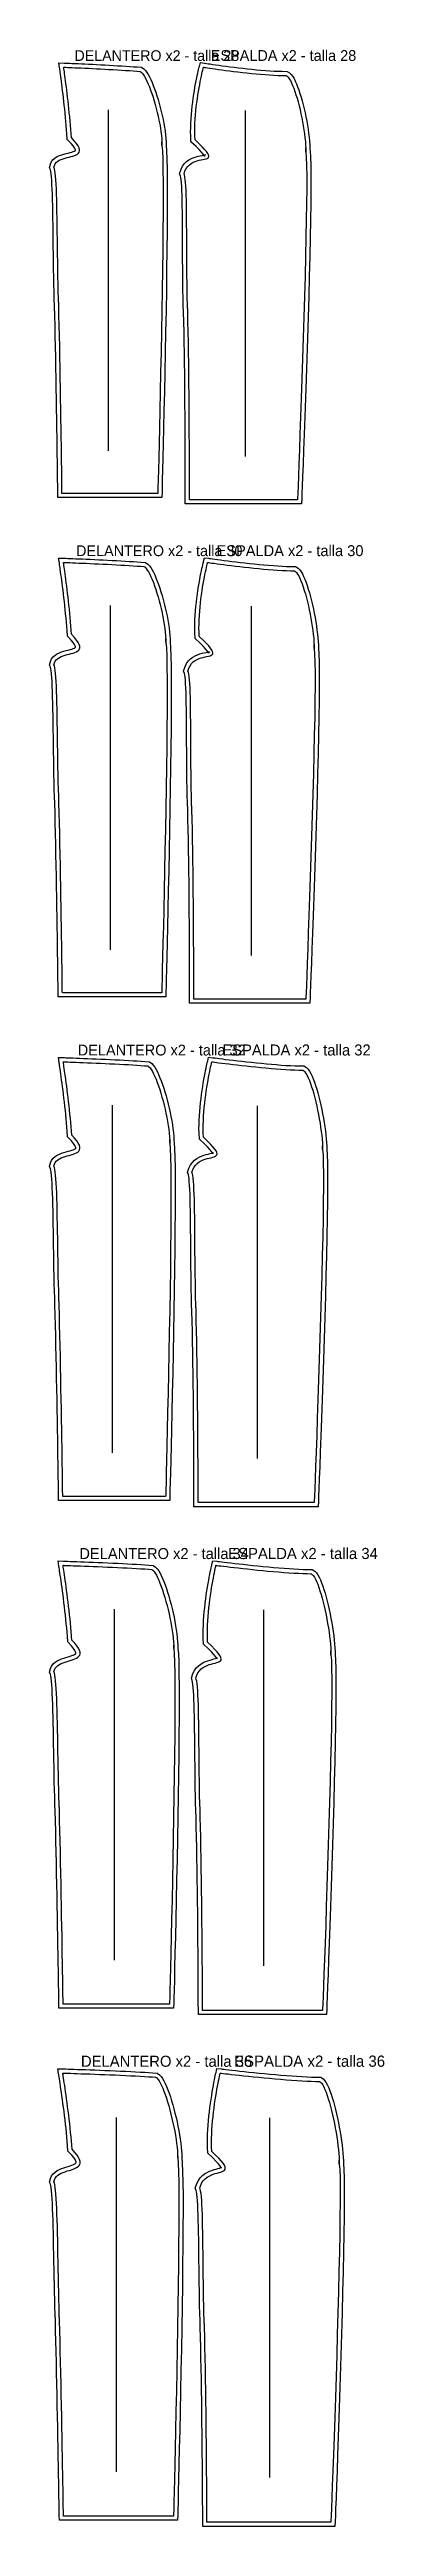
# Model space of a CAD drawing. Header units: centimetres. Extents: x -1 to 79, y -588 to 4.
import ezdxf

# ---------------------------------------------------------------- set-up
doc = ezdxf.new("R2010")
doc.units = ezdxf.units.CM
for name, color, linetype in [('15_SeamAllowance', 4, 'CONTINUOUS'), ('1_Boundary', 7, 'CONTINUOUS'), ('4_Notch', 1, 'CONTINUOUS'), ('5_Grainline', 3, 'CONTINUOUS'), ('8_Text', 7, 'CONTINUOUS')]:
    doc.layers.add(name, color=color, linetype=linetype)

msp = doc.modelspace()

# ---------------------------------------------------------------- texts
at = {"layer": '8_Text'}
for s, height, p in [('DELANTERO x2 - talla 28', 2.55, (4.9048, 1.5)), ('ESPALDA x2 - talla 28', 2.5875, (37.5187, 1.5)), ('DELANTERO x2 - talla 30', 2.575, (5.2948, -117)), ('ESPALDA x2 - talla 30', 2.6125, (38.9087, -117)), ('DELANTERO x2 - talla 32', 2.6, (5.6848, -236.5)), ('ESPALDA x2 - talla 32', 2.6375, (40.2987, -236.5)), ('DELANTERO x2 - talla 34', 2.625, (6.0748, -357)), ('ESPALDA x2 - talla 34', 2.6625, (41.6887, -357)), ('DELANTERO x2 - talla 36', 2.65, (6.4648, -478.5)), ('ESPALDA x2 - talla 36', 2.6875, (43.0787, -478.5))]:
    msp.add_text(s, height=height, dxfattribs=at).set_placement(p)

# ---------------------------------------------------------------- linework, layer by layer
at = {"layer": '15_SeamAllowance'}
for points in [[(1.187, 1.049), (2.4536, 0.9966), (2.635, 0.989), (2.9275, 0.9766), (3.323, 0.9597), (3.8136, 0.9385), (4.3915, 0.9131), (5.0486, 0.8838), (5.7771, 0.8508), (6.569, 0.8144), (7.4164, 0.7746), (8.3115, 0.7319), (9.2461, 0.6863), (10.2126, 0.6381), (11.2028, 0.5875), (12.209, 0.5347), (13.2233, 0.48), (14.2376, 0.4235), (15.2442, 0.3655), (16.2352, 0.3061), (17.2027, 0.2456), (18.1389, 0.1843), (19.036, 0.1222), (19.8863, 0.0596), (20.9447, -0.0241), (21.501, -0.4049), (21.8801, -0.7902), (22.2202, -1.2352), (22.5434, -1.7424), (22.8586, -2.3122), (23.1694, -2.9428), (23.4767, -3.6308), (23.7804, -4.3716), (24.0793, -5.1602), (24.3721, -5.991), (24.6575, -6.8583), (24.9335, -7.7562), (25.1987, -8.6786), (25.451, -9.6195), (25.6887, -10.5729), (25.9098, -11.5325), (26.1126, -12.4922), (26.2951, -13.4461), (26.4552, -14.3882), (26.5912, -15.3124), (26.7008, -16.2132), (26.7821, -17.0849), (26.8327, -17.9225), (26.8491, -18.6675), (26.958, -19.975), (27.04, -21.966), (27.094, -24.5226), (27.1231, -27.5916), (27.1296, -31.1139), (27.1156, -35.0287), (27.0834, -39.2746), (27.0351, -43.7897), (26.9729, -48.5122), (26.8991, -53.3801), (26.8156, -58.3313), (26.7248, -63.3039), (26.6288, -68.2356), (26.5298, -73.0644), (26.4298, -77.7281), (26.3312, -82.1648), (26.2361, -86.3122), (26.1466, -90.1082), (26.0649, -93.4908), (25.9932, -96.3977), (25.9337, -98.7668), (25.8884, -100.5361), (25.8597, -101.6433), (25.8241, -103), (24.7339, -103), (24.3989, -103), (23.8648, -103), (23.1516, -103), (22.2792, -103), (21.2675, -103), (20.1364, -103), (18.9057, -103), (17.5954, -103), (16.2255, -103), (14.8157, -103), (13.386, -103), (11.9563, -103), (10.5465, -103), (9.1766, -103), (7.8663, -103), (6.6356, -103), (5.5045, -103), (4.4928, -103), (3.6204, -103), (2.9072, -103), (2.3731, -103), (2.0381, -103), (0.9324, -103), (0.9206, -101.8747), (0.9164, -101.4774), (0.9093, -100.8334), (0.8994, -99.9581), (0.8868, -98.8664), (0.8714, -97.5736), (0.8533, -96.0947), (0.8324, -94.4448), (0.8089, -92.6392), (0.7827, -90.6929), (0.7539, -88.621), (0.7224, -86.4387), (0.6884, -84.1611), (0.6517, -81.8034), (0.6125, -79.3806), (0.5708, -76.9079), (0.5265, -74.4005), (0.4797, -71.8735), (0.4305, -69.342), (0.3788, -66.8211), (0.3247, -64.326), (0.2682, -61.872), (0.2093, -59.474), (0.1481, -57.1504), (0.0899, -55.466), (0.0395, -53.7336), (-0.004, -51.9699), (-0.0414, -50.184), (-0.0737, -48.3852), (-0.1019, -46.5826), (-0.1269, -44.7855), (-0.1498, -43.0032), (-0.1715, -41.2451), (-0.1928, -39.5203), (-0.2149, -37.8383), (-0.2386, -36.2084), (-0.2648, -34.64), (-0.2946, -33.1426), (-0.3289, -31.7257), (-0.3686, -30.399), (-0.4145, -29.1723), (-0.4677, -28.0557), (-0.5287, -27.06), (-0.5981, -26.197), (-0.6759, -25.4811), (-0.7597, -24.9329), (-0.8382, -24.5936), (-1.0462, -24.0815), (-0.839, -23.1977), (-0.5471, -22.6009), (-0.1509, -22.1034), (0.3118, -21.7067), (0.8112, -21.396), (1.3294, -21.1516), (1.8553, -20.9562), (2.3799, -20.7957), (2.8945, -20.659), (3.389, -20.5371), (3.8519, -20.4225), (4.2695, -20.3095), (4.626, -20.1951), (4.9023, -20.0816), (5.0795, -19.9812), (5.1515, -19.9198), (5.1531, -19.9175), (5.1491, -19.9321), (5.1456, -19.8628), (5.0804, -19.6513), (4.8994, -19.3), (4.5764, -18.8258), (4.0985, -18.2399), (3.2012, -17.27), (3.1109, -15.9406), (3.0371, -14.958), (2.9566, -13.9707), (2.8702, -12.9833), (2.779, -12.0002), (2.6839, -11.026), (2.5857, -10.0652), (2.4854, -9.1224), (2.384, -8.2021), (2.2824, -7.3087), (2.1815, -6.4467), (2.0823, -5.6207), (1.9857, -4.8351), (1.8925, -4.0944), (1.8039, -3.4032), (1.7206, -2.7658), (1.6437, -2.1869), (1.574, -1.6707), (1.5125, -1.2219), (1.4601, -0.845), (1.4178, -0.5443), (1.3865, -0.3244), (1.3671, -0.1896)], [(35.0301, 1.1286), (35.9917, 0.978), (36.1785, 0.949), (36.4812, 0.9027), (36.8918, 0.8409), (37.4025, 0.7651), (38.0053, 0.6772), (38.6924, 0.579), (39.4557, 0.472), (40.2873, 0.3582), (41.1794, 0.2391), (42.1238, 0.1167), (43.1127, -0.0075), (44.1381, -0.1317), (45.192, -0.254), (46.2665, -0.3729), (47.3534, -0.4866), (48.4448, -0.5932), (49.5325, -0.6911), (50.6086, -0.7786), (51.6647, -0.854), (52.6926, -0.9154), (53.684, -0.9613), (54.6302, -0.99), (55.8094, -1.0031), (56.3997, -1.3635), (56.7964, -1.7603), (57.1347, -2.2175), (57.4457, -2.7381), (57.7428, -3.3241), (58.0313, -3.9746), (58.3133, -4.6861), (58.5892, -5.4539), (58.8585, -6.2725), (59.1205, -7.136), (59.374, -8.038), (59.6179, -8.972), (59.8508, -9.9312), (60.0713, -10.9089), (60.278, -11.8984), (60.4696, -12.8927), (60.6444, -13.8852), (60.8011, -14.8689), (60.9382, -15.8372), (61.054, -16.7834), (61.1471, -17.701), (61.2159, -18.5837), (61.2586, -19.4256), (61.2724, -20.1711), (61.3765, -21.4807), (61.4437, -23.4743), (61.4743, -26.0322), (61.4722, -29.1021), (61.4405, -32.6249), (61.3824, -36.5402), (61.3008, -40.7863), (61.1988, -45.3017), (61.0794, -50.0244), (60.9458, -54.8925), (60.8008, -59.8438), (60.6477, -64.8164), (60.4893, -69.7482), (60.3287, -74.5771), (60.169, -79.241), (60.0133, -83.6777), (59.8644, -87.8252), (59.7256, -91.6212), (59.5998, -95.0038), (59.49, -97.9108), (59.3994, -100.28), (59.3308, -102.0493), (59.2875, -103.1565), (59.2344, -104.5), (58.1421, -104.5), (57.7641, -104.5), (57.1615, -104.5), (56.3567, -104.5), (55.3723, -104.5), (54.2306, -104.5), (52.9543, -104.5), (51.5656, -104.5), (50.0871, -104.5), (48.5412, -104.5), (46.9504, -104.5), (45.3371, -104.5), (43.7239, -104.5), (42.1331, -104.5), (40.5872, -104.5), (39.1087, -104.5), (37.72, -104.5), (36.4436, -104.5), (35.302, -104.5), (34.3176, -104.5), (33.5128, -104.5), (32.9102, -104.5), (32.5322, -104.5), (31.3973, -104.5), (31.4017, -103.3605), (31.403, -102.9634), (31.4049, -102.3197), (31.4069, -101.4446), (31.4088, -100.3532), (31.4104, -99.0606), (31.4111, -97.582), (31.4109, -95.9325), (31.4093, -94.1272), (31.406, -92.1813), (31.4007, -90.1098), (31.3931, -87.928), (31.383, -85.6509), (31.3699, -83.2936), (31.3536, -80.8714), (31.3338, -78.3994), (31.3101, -75.8927), (31.2822, -73.3664), (31.2499, -70.8357), (31.2128, -68.3158), (31.1706, -65.8218), (31.1231, -63.369), (31.0698, -60.9724), (31.0106, -58.6496), (30.9537, -56.9645), (30.907, -55.2308), (30.8696, -53.4659), (30.8404, -51.679), (30.818, -49.8792), (30.8013, -48.0758), (30.7891, -46.278), (30.7802, -44.4951), (30.7734, -42.7363), (30.7676, -41.011), (30.7616, -39.3285), (30.7542, -37.6982), (30.7441, -36.1295), (30.7303, -34.6318), (30.7115, -33.2147), (30.6867, -31.8878), (30.6546, -30.6609), (30.6142, -29.5444), (30.5645, -28.5488), (30.5047, -27.6862), (30.4348, -26.971), (30.3567, -26.4242), (30.2817, -26.0879), (30.0597, -25.5353), (30.4224, -24.4243), (30.7896, -23.6996), (31.2394, -23.0833), (31.7519, -22.5758), (32.3043, -22.1712), (32.8748, -21.8578), (33.4454, -21.6201), (34.0016, -21.442), (34.531, -21.3082), (35.0209, -21.2051), (35.4573, -21.1206), (35.8222, -21.0455), (36.0904, -20.9763), (36.2253, -20.9252), (36.1943, -20.9452), (36.0703, -21.1133), (36.0367, -21.3237), (36.0425, -21.348), (35.9459, -21.16), (35.7008, -20.8125), (35.2984, -20.3339), (34.7342, -19.7323), (34.0017, -19.0057), (32.7937, -17.8656), (32.7263, -16.4646), (32.7074, -15.439), (32.7157, -14.4073), (32.7485, -13.3741), (32.8035, -12.344), (32.878, -11.3217), (32.9696, -10.312), (33.0759, -9.3195), (33.1944, -8.3491), (33.3228, -7.4055), (33.4585, -6.4937), (33.5992, -5.6184), (33.7425, -4.7846), (33.886, -3.9971), (34.0272, -3.2608), (34.1639, -2.5807), (34.2936, -1.9615), (34.4139, -1.4082), (34.5225, -0.9258), (34.6169, -0.5191), (34.6948, -0.1931), (34.7537, 0.0472), (34.7912, 0.1967)], [(1.1213, -117.4546), (2.3956, -117.5033), (2.5916, -117.5109), (2.9073, -117.5232), (3.3339, -117.5401), (3.8626, -117.5614), (4.4846, -117.5868), (5.1911, -117.6161), (5.9733, -117.6491), (6.8223, -117.6855), (7.7295, -117.7252), (8.686, -117.768), (9.6831, -117.8136), (10.7119, -117.8618), (11.7637, -117.9124), (12.8297, -117.9651), (13.9012, -118.0199), (14.9693, -118.0764), (16.0254, -118.1344), (17.0606, -118.1937), (18.0664, -118.2542), (19.034, -118.3156), (19.9548, -118.3777), (20.8204, -118.4404), (21.8873, -118.5242), (22.4472, -118.9117), (22.8274, -119.3063), (23.1671, -119.7619), (23.4894, -120.2816), (23.8038, -120.8662), (24.114, -121.5137), (24.4208, -122.2205), (24.7239, -122.9818), (25.0223, -123.7922), (25.3148, -124.6457), (25.5998, -125.5365), (25.8756, -126.4581), (26.1404, -127.4043), (26.3925, -128.3687), (26.6299, -129.3447), (26.8508, -130.326), (27.0534, -131.3061), (27.2357, -132.2785), (27.3957, -133.2371), (27.5314, -134.1755), (27.641, -135.0877), (27.7221, -135.968), (27.7727, -136.8108), (27.7891, -137.5576), (27.898, -138.8683), (27.98, -140.8682), (28.034, -143.4389), (28.0631, -146.5268), (28.0696, -150.0723), (28.0556, -154.014), (28.0234, -158.2899), (27.9751, -162.8378), (27.9129, -167.5951), (27.8391, -172.4994), (27.7556, -177.4882), (27.6648, -182.4987), (27.5688, -187.4685), (27.4698, -192.3347), (27.3698, -197.035), (27.2712, -201.5065), (27.1761, -205.6866), (27.0866, -209.5127), (27.0049, -212.9222), (26.9332, -215.8523), (26.8737, -218.2404), (26.8284, -220.0239), (26.7997, -221.14), (26.7643, -222.5), (25.6696, -222.5), (25.3221, -222.5), (24.7683, -222.5), (24.0287, -222.5), (23.1239, -222.5), (22.0747, -222.5), (20.9016, -222.5), (19.6253, -222.5), (18.2665, -222.5), (16.8457, -222.5), (15.3837, -222.5), (13.901, -222.5), (12.4183, -222.5), (10.9563, -222.5), (9.5355, -222.5), (8.1767, -222.5), (6.9004, -222.5), (5.7273, -222.5), (4.6781, -222.5), (3.7733, -222.5), (3.0337, -222.5), (2.4799, -222.5), (2.1324, -222.5), (1.0237, -222.5), (1.0104, -221.3738), (1.0056, -220.97), (0.9976, -220.3158), (0.9865, -219.4267), (0.9723, -218.3183), (0.9552, -217.006), (0.9351, -215.5053), (0.9121, -213.8318), (0.8863, -212.001), (0.8577, -210.0284), (0.8264, -207.9294), (0.7924, -205.7196), (0.7559, -203.4145), (0.7168, -201.0297), (0.6752, -198.5806), (0.6312, -196.0827), (0.5847, -193.5516), (0.536, -191.0028), (0.485, -188.4518), (0.4318, -185.9141), (0.3764, -183.4053), (0.319, -180.9408), (0.2595, -178.5364), (0.1981, -176.2105), (0.1397, -174.5259), (0.0885, -172.793), (0.0439, -171.0281), (0.005, -169.2405), (-0.0293, -167.4396), (-0.0597, -165.6345), (-0.0872, -163.8346), (-0.1128, -162.0492), (-0.1373, -160.2877), (-0.1616, -158.5595), (-0.1867, -156.8739), (-0.2135, -155.2403), (-0.2429, -153.6682), (-0.2758, -152.1672), (-0.313, -150.7468), (-0.3555, -149.4166), (-0.4042, -148.1867), (-0.4597, -147.0671), (-0.5229, -146.0687), (-0.5943, -145.2033), (-0.6735, -144.4853), (-0.7584, -143.9354), (-0.8377, -143.5946), (-1.0463, -143.0817), (-0.8389, -142.1974), (-0.5474, -141.5999), (-0.1524, -141.1005), (0.3087, -140.7001), (0.8071, -140.384), (1.3248, -140.1329), (1.8509, -139.9297), (2.3763, -139.7609), (2.8921, -139.6156), (3.388, -139.4848), (3.8526, -139.3614), (4.2722, -139.2398), (4.6311, -139.1173), (4.9108, -138.9962), (5.0934, -138.8884), (5.1735, -138.818), (5.1836, -138.8027), (5.1836, -138.8027), (5.1801, -138.7232), (5.1149, -138.5064), (4.9351, -138.1522), (4.6137, -137.6763), (4.1374, -137.0896), (3.2414, -136.1197), (3.1504, -134.7895), (3.0752, -133.8025), (2.9924, -132.8076), (2.903, -131.8097), (2.8081, -130.8136), (2.7085, -129.8243), (2.6055, -128.8466), (2.4999, -127.8852), (2.3928, -126.9451), (2.2853, -126.0309), (2.1783, -125.1476), (2.0728, -124.2999), (1.97, -123.4926), (1.8707, -122.7305), (1.7761, -122.0185), (1.6872, -121.3612), (1.6049, -120.7635), (1.5303, -120.2302), (1.4644, -119.766), (1.4082, -119.3758), (1.3628, -119.0642), (1.3291, -118.8362), (1.3083, -118.6964)], [(36.0205, -117.3801), (36.9859, -117.5204), (37.1876, -117.5494), (37.5138, -117.5957), (37.9558, -117.6577), (38.5048, -117.7335), (39.1521, -117.8214), (39.8889, -117.9198), (40.7062, -118.0268), (41.5954, -118.1407), (42.5476, -118.2598), (43.554, -118.3824), (44.6057, -118.5067), (45.694, -118.6309), (46.8099, -118.7534), (47.9447, -118.8724), (49.0893, -118.9861), (50.235, -119.0928), (51.3728, -119.1908), (52.4936, -119.2784), (53.5885, -119.3538), (54.6482, -119.4154), (55.6635, -119.4613), (56.6249, -119.49), (57.8125, -119.5031), (58.4064, -119.8704), (58.8039, -120.2766), (59.1412, -120.7441), (59.4511, -121.2769), (59.7473, -121.8775), (60.0351, -122.5446), (60.3165, -123.2748), (60.5919, -124.063), (60.8609, -124.9034), (61.1225, -125.7897), (61.3757, -126.7151), (61.6193, -127.6728), (61.852, -128.6558), (62.0723, -129.657), (62.2789, -130.6693), (62.4703, -131.6854), (62.645, -132.6983), (62.8015, -133.7007), (62.9385, -134.6857), (63.0542, -135.6461), (63.1472, -136.5753), (63.2159, -137.4666), (63.2586, -138.3138), (63.2724, -139.0612), (63.3765, -140.3739), (63.4437, -142.3764), (63.4743, -144.9485), (63.4722, -148.0372), (63.4405, -151.5833), (63.3824, -155.5254), (63.3008, -159.8016), (63.1988, -164.3497), (63.0794, -169.1072), (62.9458, -174.0117), (62.8008, -179.0006), (62.6477, -184.0112), (62.4893, -188.981), (62.3287, -193.8474), (62.169, -198.5477), (62.0133, -203.0193), (61.8644, -207.1995), (61.7256, -211.0256), (61.5998, -214.4351), (61.49, -217.3653), (61.3994, -219.7534), (61.3309, -221.5369), (61.2875, -222.6531), (61.2347, -224), (60.1373, -224), (59.7454, -224), (59.1206, -224), (58.2863, -224), (57.2658, -224), (56.0822, -224), (54.759, -224), (53.3193, -224), (51.7865, -224), (50.1839, -224), (48.5346, -224), (46.8621, -224), (45.1897, -224), (43.5404, -224), (41.9378, -224), (40.405, -224), (38.9653, -224), (37.6421, -224), (36.4585, -224), (35.438, -224), (34.6037, -224), (33.9789, -224), (33.587, -224), (32.4492, -224), (32.4514, -222.8602), (32.452, -222.4566), (32.4527, -221.8026), (32.4532, -220.9138), (32.4532, -219.8056), (32.4526, -218.4936), (32.4509, -216.9932), (32.4479, -215.32), (32.4434, -213.4895), (32.4372, -211.5172), (32.4288, -209.4187), (32.4182, -207.2093), (32.4049, -204.9047), (32.3887, -202.5203), (32.3694, -200.0718), (32.3467, -197.5745), (32.3204, -195.0441), (32.2901, -192.496), (32.2555, -189.9458), (32.2165, -187.409), (32.1728, -184.9012), (32.1241, -182.438), (32.07, -180.0348), (32.0106, -177.7097), (31.9534, -176.0245), (31.9059, -174.2903), (31.8671, -172.5242), (31.8359, -170.7357), (31.8112, -168.9338), (31.7919, -167.128), (31.7767, -165.3274), (31.7646, -163.5414), (31.7545, -161.7793), (31.7451, -160.0506), (31.7354, -158.3645), (31.7242, -156.7306), (31.7104, -155.1582), (31.6929, -153.6568), (31.6706, -152.2362), (31.6423, -150.9058), (31.607, -149.6758), (31.5637, -148.5562), (31.5114, -147.5579), (31.4494, -146.6929), (31.3776, -145.9756), (31.2982, -145.427), (31.2223, -145.0892), (30.9996, -144.5356), (31.3627, -143.4236), (31.7302, -142.6973), (32.18, -142.0785), (32.6922, -141.5669), (33.244, -141.1568), (33.8142, -140.8362), (34.3849, -140.59), (34.9418, -140.4025), (35.4723, -140.2587), (35.9636, -140.1454), (36.4016, -140.0509), (36.7683, -139.9664), (37.039, -139.889), (37.1794, -139.8315), (37.1619, -139.8433), (37.0559, -139.9911), (37.0249, -140.1768), (37.0279, -140.1904), (36.9328, -139.9986), (36.6911, -139.6482), (36.2921, -139.1671), (35.7307, -138.5633), (35.0003, -137.8356), (33.7936, -136.6952), (33.7263, -135.2929), (33.7074, -134.2625), (33.7157, -133.2233), (33.7485, -132.1802), (33.8034, -131.1379), (33.8779, -130.1014), (33.9695, -129.0758), (34.0757, -128.066), (34.1941, -127.0772), (34.3223, -126.1143), (34.458, -125.1827), (34.5986, -124.2873), (34.7417, -123.4333), (34.8851, -122.6259), (35.0263, -121.8702), (35.1628, -121.1716), (35.2924, -120.535), (35.4126, -119.9658), (35.5211, -119.4692), (35.6153, -119.0502), (35.6931, -118.7143), (35.7519, -118.4666), (35.7894, -118.3125)], [(1.0561, -236.9576), (2.338, -237.0032), (2.5486, -237.0108), (2.8876, -237.0231), (3.3453, -237.04), (3.9121, -237.0613), (4.5782, -237.0867), (5.334, -237.116), (6.1698, -237.1489), (7.076, -237.1854), (8.043, -237.2251), (9.061, -237.2679), (10.1204, -237.3134), (11.2116, -237.3616), (12.3249, -237.4122), (13.4507, -237.465), (14.5794, -237.5197), (15.7012, -237.5762), (16.8067, -237.6343), (17.8862, -237.6936), (18.9302, -237.7541), (19.9292, -237.8155), (20.8737, -237.8776), (21.7545, -237.9403), (22.8298, -238.0243), (23.3932, -238.4185), (23.7744, -238.8223), (24.1135, -239.2883), (24.4351, -239.8204), (24.7488, -240.4197), (25.0583, -241.0842), (25.3645, -241.8098), (25.6671, -242.5916), (25.9652, -243.4237), (26.2574, -244.3001), (26.542, -245.2143), (26.8175, -246.1598), (27.082, -247.1298), (27.3339, -248.1176), (27.5711, -249.1163), (27.7918, -250.1193), (27.9942, -251.1197), (28.1762, -252.1108), (28.336, -253.0859), (28.4717, -254.0385), (28.5811, -254.9622), (28.6622, -255.851), (28.7127, -256.699), (28.7291, -257.4477), (28.8381, -258.7616), (28.92, -260.7703), (28.974, -263.3552), (29.0031, -266.462), (29.0096, -270.0307), (28.9956, -273.9993), (28.9634, -278.3052), (28.9151, -282.8858), (28.8529, -287.678), (28.7791, -292.6188), (28.6956, -297.645), (28.6048, -302.6936), (28.5088, -307.7013), (28.4098, -312.6051), (28.3098, -317.3418), (28.2112, -321.8482), (28.1161, -326.061), (28.0266, -329.9172), (27.9449, -333.3536), (27.8732, -336.3069), (27.8137, -338.714), (27.7685, -340.5117), (27.7397, -341.6367), (27.7045, -343), (26.6053, -343), (26.2454, -343), (25.6718, -343), (24.9057, -343), (23.9686, -343), (22.8819, -343), (21.6669, -343), (20.345, -343), (18.9375, -343), (17.466, -343), (15.9517, -343), (14.416, -343), (12.8803, -343), (11.366, -343), (9.8945, -343), (8.487, -343), (7.1651, -343), (5.9501, -343), (4.8634, -343), (3.9263, -343), (3.1602, -343), (2.5866, -343), (2.2267, -343), (1.115, -343), (1.1003, -341.8728), (1.0948, -341.4625), (1.0859, -340.7981), (1.0735, -339.8953), (1.0578, -338.7701), (1.0389, -337.4384), (1.0169, -335.916), (0.9917, -334.2188), (0.9636, -332.3628), (0.9327, -330.3638), (0.8989, -328.2378), (0.8625, -326.0005), (0.8234, -323.668), (0.7818, -321.256), (0.7379, -318.7806), (0.6915, -316.2575), (0.643, -313.7027), (0.5923, -311.1321), (0.5395, -308.5616), (0.4848, -306.0071), (0.4282, -303.4845), (0.3698, -301.0097), (0.3097, -298.5987), (0.2481, -296.2706), (0.1894, -294.5859), (0.1375, -292.8523), (0.0918, -291.0863), (0.0513, -289.297), (0.0152, -287.4939), (-0.0175, -285.6864), (-0.0475, -283.8837), (-0.0757, -282.0952), (-0.1031, -280.3304), (-0.1304, -278.5986), (-0.1586, -276.9094), (-0.1885, -275.2722), (-0.221, -273.6965), (-0.2569, -272.1918), (-0.2971, -270.7678), (-0.3425, -269.4342), (-0.3938, -268.201), (-0.4518, -267.0785), (-0.5172, -266.0774), (-0.5904, -265.2096), (-0.6712, -264.4895), (-0.7572, -263.9379), (-0.8372, -263.5956), (-1.0464, -263.0819), (-0.8388, -262.1971), (-0.5476, -261.5988), (-0.1538, -261.0975), (0.3059, -260.6935), (0.8031, -260.372), (1.3205, -260.1142), (1.8468, -259.9034), (2.373, -259.7263), (2.89, -259.5723), (3.3874, -259.4327), (3.8537, -259.3004), (4.2754, -259.1703), (4.6368, -259.0396), (4.92, -258.9108), (5.1079, -258.7955), (5.196, -258.7158), (5.2142, -258.6878), (5.2181, -258.6734), (5.2147, -258.5837), (5.1495, -258.3616), (4.9708, -258.0044), (4.651, -257.5268), (4.1762, -256.9393), (3.2815, -255.9695), (3.19, -254.6385), (3.1134, -253.6469), (3.0283, -252.6444), (2.9358, -251.636), (2.8371, -250.627), (2.7332, -249.6226), (2.6253, -248.6278), (2.5144, -247.6479), (2.4016, -246.6879), (2.2881, -245.753), (2.175, -244.8483), (2.0633, -243.9789), (1.9543, -243.1499), (1.8489, -242.3664), (1.7483, -241.6335), (1.6537, -240.9563), (1.566, -240.3398), (1.4865, -239.7893), (1.4162, -239.3097), (1.3563, -238.9062), (1.3078, -238.5838), (1.2718, -238.3477), (1.2495, -238.2028)], [(37.0117, -236.8877), (37.9815, -237.0191), (38.198, -237.0481), (38.5477, -237.0945), (39.021, -237.1565), (39.6084, -237.2324), (40.3001, -237.3204), (41.0864, -237.4188), (41.9578, -237.5258), (42.9044, -237.6398), (43.9167, -237.759), (44.985, -237.8816), (46.0995, -238.006), (47.2505, -238.1303), (48.4284, -238.2528), (49.6234, -238.3719), (50.8257, -238.4857), (52.0256, -238.5925), (53.2133, -238.6906), (54.3789, -238.7782), (55.5125, -238.8537), (56.604, -238.9153), (57.6431, -238.9613), (58.6196, -238.99), (59.8155, -239.0031), (60.4129, -239.3773), (60.811, -239.7928), (61.1473, -240.2705), (61.4562, -240.8154), (61.7515, -241.4305), (62.0386, -242.1143), (62.3195, -242.8632), (62.5944, -243.6717), (62.863, -244.5339), (63.1243, -245.443), (63.3773, -246.3919), (63.6207, -247.3734), (63.8532, -248.3803), (64.0733, -249.405), (64.2797, -250.44), (64.4709, -251.478), (64.6455, -252.5112), (64.8019, -253.5324), (64.9387, -254.534), (65.0544, -255.5088), (65.1473, -256.4496), (65.216, -257.3495), (65.2586, -258.202), (65.2724, -258.9513), (65.3765, -260.2672), (65.4437, -262.2785), (65.4743, -264.8647), (65.4722, -267.9724), (65.4405, -271.5416), (65.3824, -275.5105), (65.3008, -279.8168), (65.1988, -284.3977), (65.0795, -289.19), (64.9458, -294.1309), (64.8009, -299.1573), (64.6477, -304.206), (64.4893, -309.2138), (64.3287, -314.1177), (64.1691, -318.8544), (64.0133, -323.3609), (63.8645, -327.5738), (63.7256, -331.43), (63.5998, -334.8664), (63.49, -337.8198), (63.3994, -340.2269), (63.3309, -342.0246), (63.2875, -343.1497), (63.235, -344.5), (62.1325, -344.5), (61.7267, -344.5), (61.0798, -344.5), (60.216, -344.5), (59.1592, -344.5), (57.9338, -344.5), (56.5637, -344.5), (55.073, -344.5), (53.4859, -344.5), (51.8265, -344.5), (50.1189, -344.5), (48.3871, -344.5), (46.6554, -344.5), (44.9478, -344.5), (43.2884, -344.5), (41.7013, -344.5), (40.2106, -344.5), (38.8405, -344.5), (37.6151, -344.5), (36.5583, -344.5), (35.6945, -344.5), (35.0476, -344.5), (34.6418, -344.5), (33.5011, -344.5), (33.5012, -343.3598), (33.501, -342.9497), (33.5006, -342.2854), (33.4995, -341.3829), (33.4976, -340.2579), (33.4947, -338.9264), (33.4906, -337.4043), (33.485, -335.7075), (33.4776, -333.8518), (33.4684, -331.8532), (33.457, -329.7275), (33.4432, -327.4906), (33.4268, -325.1585), (33.4075, -322.747), (33.3853, -320.2721), (33.3597, -317.7496), (33.3307, -315.1954), (33.2979, -312.6255), (33.2611, -310.0558), (33.2203, -307.5022), (33.175, -304.9806), (33.1251, -302.5069), (33.0703, -300.0972), (33.0106, -297.7699), (32.9531, -296.0845), (32.9047, -294.3497), (32.8645, -292.5826), (32.8315, -290.7924), (32.8045, -288.9885), (32.7825, -287.1801), (32.7644, -285.3768), (32.7491, -283.5877), (32.7355, -281.8223), (32.7225, -280.0901), (32.7091, -278.4005), (32.6942, -276.7629), (32.6767, -275.1868), (32.6555, -273.6818), (32.6296, -272.2576), (32.5979, -270.9239), (32.5594, -269.6906), (32.5132, -268.5681), (32.4582, -267.5671), (32.394, -266.6996), (32.3204, -265.9802), (32.2396, -265.4299), (32.1629, -265.0904), (31.9395, -264.5358), (32.3029, -263.423), (32.6708, -262.6951), (33.1206, -262.0736), (33.6325, -261.5581), (34.1839, -261.1423), (34.7538, -260.8146), (35.3247, -260.56), (35.8824, -260.3631), (36.4141, -260.2094), (36.9069, -260.0859), (37.3466, -259.9814), (37.7153, -259.8876), (37.9888, -259.802), (38.135, -259.7376), (38.1308, -259.7406), (38.0414, -259.8685), (38.0131, -260.0305), (38.0137, -260.0331), (37.9199, -259.8373), (37.6814, -259.4841), (37.2859, -259.0002), (36.7273, -258.3943), (35.999, -257.6654), (34.7935, -256.5248), (34.7263, -255.1211), (34.7074, -254.086), (34.7157, -253.0394), (34.7485, -251.9862), (34.8034, -250.9317), (34.8778, -249.8811), (34.9693, -248.8395), (35.0755, -247.8125), (35.1938, -246.8052), (35.322, -245.8231), (35.4575, -244.8715), (35.598, -243.9559), (35.7411, -243.0817), (35.8843, -242.2544), (36.0254, -241.4794), (36.1618, -240.7622), (36.2913, -240.1083), (36.4114, -239.5231), (36.5197, -239.0122), (36.6139, -238.581), (36.6916, -238.2351), (36.7503, -237.98), (36.7876, -237.8213)], [(0.9911, -357.4603), (2.2807, -357.5031), (2.5059, -357.5107), (2.8682, -357.5231), (3.357, -357.54), (3.9618, -357.5612), (4.672, -357.5866), (5.4772, -357.6159), (6.3667, -357.6488), (7.3301, -357.6853), (8.3568, -357.725), (9.4363, -357.7678), (10.558, -357.8133), (11.7116, -357.8615), (12.8864, -357.9121), (14.072, -357.9649), (15.2578, -358.0196), (16.4334, -358.0761), (17.5883, -358.1341), (18.712, -358.1935), (19.7942, -358.254), (20.8245, -358.3154), (21.7927, -358.3775), (22.6886, -358.4402), (23.7724, -358.5243), (24.3391, -358.9253), (24.7212, -359.3381), (25.0597, -359.8144), (25.3804, -360.359), (25.6934, -360.973), (26.0023, -361.6543), (26.308, -362.3987), (26.6102, -363.201), (26.9079, -364.0549), (27.1997, -364.9542), (27.484, -365.8919), (27.7593, -366.8611), (28.0236, -367.855), (28.2751, -368.8662), (28.5121, -369.8877), (28.7327, -370.9125), (28.9349, -371.9332), (29.1167, -372.943), (29.2764, -373.9347), (29.4119, -374.9015), (29.5212, -375.8367), (29.6022, -376.734), (29.6528, -377.5873), (29.6691, -378.3378), (29.7781, -379.6549), (29.86, -381.6725), (29.914, -384.2715), (29.9431, -387.3972), (29.9496, -390.9891), (29.9356, -394.9845), (29.9034, -399.3206), (29.8551, -403.9339), (29.793, -408.7609), (29.7191, -413.7381), (29.6356, -418.8018), (29.5448, -423.8884), (29.4488, -428.9342), (29.3498, -433.8755), (29.2499, -438.6486), (29.1512, -443.1898), (29.0561, -447.4354), (28.9666, -451.3217), (28.8849, -454.785), (28.8132, -457.7615), (28.7537, -460.1876), (28.7085, -461.9995), (28.6797, -463.1334), (28.6447, -464.5), (27.541, -464.5), (27.1687, -464.5), (26.5752, -464.5), (25.7827, -464.5), (24.8133, -464.5), (23.6891, -464.5), (22.4321, -464.5), (21.0646, -464.5), (19.6086, -464.5), (18.0863, -464.5), (16.5197, -464.5), (14.931, -464.5), (13.3423, -464.5), (11.7757, -464.5), (10.2534, -464.5), (8.7974, -464.5), (7.4299, -464.5), (6.1729, -464.5), (5.0487, -464.5), (4.0793, -464.5), (3.2868, -464.5), (2.6933, -464.5), (2.321, -464.5), (1.2062, -464.5), (1.1901, -463.3718), (1.1841, -462.9551), (1.1742, -462.2803), (1.1606, -461.3638), (1.1434, -460.2219), (1.1227, -458.8707), (1.0986, -457.3266), (1.0714, -455.6058), (1.041, -453.7246), (1.0076, -451.6993), (0.9714, -449.5461), (0.9325, -447.2814), (0.8909, -444.9214), (0.8469, -442.4823), (0.8005, -439.9805), (0.7519, -437.4323), (0.7012, -434.8538), (0.6485, -432.2614), (0.594, -429.6714), (0.5377, -427.1001), (0.4799, -424.5637), (0.4206, -422.0786), (0.3599, -419.661), (0.2981, -417.3307), (0.2392, -415.6459), (0.1866, -413.9117), (0.1397, -412.1444), (0.0976, -410.3535), (0.0596, -408.5483), (0.0247, -406.7383), (-0.0077, -404.9327), (-0.0386, -403.1412), (-0.0688, -401.373), (-0.0992, -399.6378), (-0.1304, -397.945), (-0.1635, -396.3041), (-0.1991, -394.7247), (-0.2381, -393.2163), (-0.2813, -391.7888), (-0.3295, -390.4518), (-0.3834, -389.2154), (-0.4439, -388.0899), (-0.5114, -387.086), (-0.5865, -386.2158), (-0.6688, -385.4937), (-0.756, -384.9403), (-0.8367, -384.5966), (-1.0464, -384.0821), (-0.8387, -383.1968), (-0.5479, -382.5977), (-0.1552, -382.0945), (0.3031, -381.6869), (0.7994, -381.36), (1.3164, -381.0955), (1.843, -380.8771), (2.37, -380.6917), (2.8882, -380.5291), (3.3872, -380.3807), (3.8553, -380.2397), (4.2791, -380.1009), (4.6431, -379.962), (4.9299, -379.8255), (5.1232, -379.7023), (5.2188, -379.6133), (5.2449, -379.5726), (5.2526, -379.5443), (5.2493, -379.4445), (5.1842, -379.2168), (5.0066, -378.8567), (4.6884, -378.3773), (4.215, -377.789), (3.3216, -376.8193), (3.2295, -375.4874), (3.1515, -374.4914), (3.0642, -373.4812), (2.9686, -372.4623), (2.8662, -371.4403), (2.7579, -370.4207), (2.6451, -369.4089), (2.5288, -368.4104), (2.4104, -367.4306), (2.2909, -366.4749), (2.1717, -365.5488), (2.0538, -364.6577), (1.9386, -363.8069), (1.8271, -363.002), (1.7205, -362.2482), (1.6202, -361.5511), (1.5272, -360.9159), (1.4428, -360.3482), (1.3681, -359.8532), (1.3043, -359.4364), (1.2527, -359.1031), (1.2144, -358.8588), (1.1907, -358.7088)], [(38.0036, -357.3944), (38.9783, -357.518), (39.2095, -357.5471), (39.5827, -357.5935), (40.0874, -357.6555), (40.713, -357.7314), (41.449, -357.8195), (42.2849, -357.9179), (43.2102, -358.025), (44.2143, -358.1391), (45.2866, -358.2583), (46.4167, -358.381), (47.5938, -358.5054), (48.8076, -358.6297), (50.0474, -358.7523), (51.3025, -358.8714), (52.5625, -358.9853), (53.8166, -359.0922), (55.0541, -359.1904), (56.2644, -359.2781), (57.4366, -359.3536), (58.5597, -359.4152), (59.6228, -359.4613), (60.6143, -359.49), (61.8184, -359.5032), (62.4193, -359.8841), (62.8179, -360.3089), (63.1531, -360.7966), (63.461, -361.3536), (63.7554, -361.9831), (64.0419, -362.6836), (64.3222, -363.4512), (64.5968, -364.2802), (64.865, -365.1641), (65.1261, -366.096), (65.3788, -367.0684), (65.622, -368.0738), (65.8542, -369.1045), (66.0742, -370.1527), (66.2804, -371.2106), (66.4715, -372.2703), (66.646, -373.3241), (66.8023, -374.364), (66.939, -375.3823), (67.0545, -376.3714), (67.1474, -377.3239), (67.216, -378.2324), (67.2586, -379.0902), (67.2724, -379.8414), (67.3765, -381.1604), (67.4437, -383.1807), (67.4743, -385.781), (67.4722, -388.9075), (67.4405, -392.4999), (67.3824, -396.4957), (67.3008, -400.8321), (67.1988, -405.4456), (67.0795, -410.2729), (66.9458, -415.2502), (66.8009, -420.314), (66.6477, -425.4007), (66.4893, -430.4466), (66.3287, -435.388), (66.1691, -440.1612), (66.0133, -444.7024), (65.8645, -448.9481), (65.7256, -452.8344), (65.5998, -456.2978), (65.4901, -459.2743), (65.3994, -461.7004), (65.3309, -463.5123), (65.2875, -464.6463), (65.2353, -466), (64.1277, -466), (63.708, -466), (63.039, -466), (62.1456, -466), (61.0527, -466), (59.7853, -466), (58.3684, -466), (56.8267, -466), (55.1853, -466), (53.4692, -466), (51.7031, -466), (49.9121, -466), (48.1212, -466), (46.3551, -466), (44.639, -466), (42.9976, -466), (41.4559, -466), (40.039, -466), (38.7716, -466), (37.6787, -466), (36.7853, -466), (36.1163, -466), (35.6966, -466), (34.5529, -466), (34.5509, -464.8593), (34.5501, -464.4428), (34.5484, -463.7682), (34.5458, -462.852), (34.542, -461.7102), (34.5369, -460.3593), (34.5303, -458.8154), (34.522, -457.0949), (34.5118, -455.214), (34.4996, -453.189), (34.4851, -451.0362), (34.4682, -448.7719), (34.4487, -446.4123), (34.4264, -443.9736), (34.4011, -441.4723), (34.3727, -438.9246), (34.3409, -436.3468), (34.3057, -433.7551), (34.2668, -431.1658), (34.224, -428.5953), (34.1771, -426.0599), (34.126, -423.5759), (34.0706, -421.1596), (34.0106, -418.83), (33.9528, -417.1445), (33.9035, -415.4092), (33.862, -413.6409), (33.8271, -411.8491), (33.7978, -410.0431), (33.7732, -408.2323), (33.7521, -406.4261), (33.7336, -404.634), (33.7165, -402.8653), (33.7, -401.1297), (33.6829, -399.4364), (33.6642, -397.7952), (33.643, -396.2154), (33.6181, -394.7068), (33.5886, -393.2791), (33.5535, -391.942), (33.5119, -390.7055), (33.4627, -389.5799), (33.4051, -388.5762), (33.3387, -387.7063), (33.2633, -386.9848), (33.1811, -386.4327), (33.1035, -386.0916), (32.8794, -385.5361), (33.2431, -384.4224), (33.6114, -383.6928), (34.0613, -383.0687), (34.5729, -382.5491), (35.1239, -382.1278), (35.6937, -381.793), (36.2649, -381.53), (36.8234, -381.3239), (37.3563, -381.1603), (37.8508, -381.0268), (38.2923, -380.9123), (38.6632, -380.8091), (38.9398, -380.7152), (39.0921, -380.6436), (39.1007, -380.6372), (39.0266, -380.7456), (39.0015, -380.885), (38.9998, -380.8764), (38.9073, -380.6762), (38.6719, -380.3199), (38.2796, -379.8334), (37.7238, -379.2253), (36.9976, -378.4953), (35.7935, -377.3544), (35.7263, -375.9493), (35.7074, -374.9095), (35.7157, -373.8554), (35.7485, -372.7922), (35.8033, -371.7255), (35.8777, -370.6607), (35.9692, -369.6033), (36.0752, -368.5589), (36.1935, -367.5331), (36.3216, -366.5317), (36.457, -365.5602), (36.5974, -364.6244), (36.7404, -363.73), (36.8836, -362.8827), (37.0245, -362.0883), (37.1609, -361.3526), (37.2903, -360.6813), (37.4103, -360.0801), (37.5185, -359.5549), (37.6126, -359.1114), (37.6902, -358.7555), (37.7488, -358.4929), (37.7861, -358.3297)], [(0.9265, -478.9626), (2.2237, -479.0031), (2.4636, -479.0106), (2.8491, -479.023), (3.369, -479.0399), (4.0119, -479.0611), (4.7662, -479.0865), (5.6207, -479.1158), (6.5638, -479.1488), (7.5843, -479.1852), (8.6708, -479.2249), (9.8118, -479.2677), (10.9959, -479.3133), (12.2118, -479.3615), (13.4481, -479.412), (14.6934, -479.4648), (15.9364, -479.5195), (17.1657, -479.576), (18.37, -479.634), (19.5379, -479.6934), (20.6583, -479.7539), (21.7199, -479.8153), (22.7117, -479.8774), (23.6227, -479.9402), (24.7149, -480.0244), (25.2849, -480.432), (25.6677, -480.8538), (26.0056, -481.3403), (26.3255, -481.8972), (26.6377, -482.5258), (26.946, -483.224), (27.2512, -483.9873), (27.553, -484.81), (27.8503, -485.6858), (28.1418, -486.6079), (28.4259, -487.5691), (28.7009, -488.5622), (28.965, -489.5799), (29.2164, -490.6146), (29.4532, -491.659), (29.6735, -492.7054), (29.8755, -493.7466), (30.0572, -494.775), (30.2168, -495.7833), (30.3521, -496.7644), (30.4613, -497.7112), (30.5423, -498.617), (30.5928, -499.4756), (30.6091, -500.228), (30.7181, -501.5482), (30.8, -503.5746), (30.854, -506.1878), (30.8831, -509.3324), (30.8896, -512.9474), (30.8756, -516.9698), (30.8434, -521.3359), (30.7951, -525.982), (30.733, -530.8438), (30.6591, -535.8575), (30.5756, -540.9587), (30.4848, -546.0833), (30.3888, -551.1671), (30.2898, -556.1459), (30.1899, -560.9555), (30.0912, -565.5315), (29.9961, -569.8099), (29.9066, -573.7262), (29.8249, -577.2164), (29.7532, -580.2162), (29.6937, -582.6612), (29.6485, -584.4873), (29.6197, -585.6302), (29.5849, -587), (28.4767, -587), (28.092, -587), (27.4787, -587), (26.6598, -587), (25.658, -587), (24.4962, -587), (23.1974, -587), (21.7842, -587), (20.2797, -587), (18.7065, -587), (17.0877, -587), (15.446, -587), (13.8043, -587), (12.1855, -587), (10.6123, -587), (9.1078, -587), (7.6946, -587), (6.3957, -587), (5.234, -587), (4.2322, -587), (3.4133, -587), (2.8, -587), (2.4153, -587), (1.2973, -587), (1.2799, -585.8707), (1.2733, -585.4475), (1.2625, -584.7626), (1.2476, -583.8324), (1.2289, -582.6736), (1.2065, -581.303), (1.1804, -579.7371), (1.151, -577.9927), (1.1183, -576.0863), (1.0826, -574.0347), (1.0439, -571.8545), (1.0025, -569.5623), (0.9584, -567.1748), (0.912, -564.7086), (0.8632, -562.1805), (0.8123, -559.607), (0.7595, -557.0049), (0.7048, -554.3907), (0.6485, -551.7813), (0.5907, -549.1931), (0.5316, -546.643), (0.4714, -544.1475), (0.4101, -541.7234), (0.3481, -539.3908), (0.2889, -537.7058), (0.2356, -535.971), (0.1875, -534.2026), (0.1439, -532.41), (0.104, -530.6027), (0.067, -528.7901), (0.032, -526.9818), (-0.0016, -525.1871), (-0.0346, -523.4157), (-0.0679, -521.677), (-0.1023, -519.9805), (-0.1384, -518.336), (-0.1771, -516.7529), (-0.2192, -515.2409), (-0.2654, -513.8098), (-0.3164, -512.4694), (-0.373, -511.2298), (-0.4359, -510.1012), (-0.5057, -509.0947), (-0.5826, -508.2221), (-0.6664, -507.4979), (-0.7547, -506.9428), (-0.8362, -506.5976), (-1.0465, -506.0822), (-0.8386, -505.1965), (-0.5481, -504.5966), (-0.1565, -504.0915), (0.3005, -503.6802), (0.7958, -503.348), (1.3125, -503.0768), (1.8395, -502.8508), (2.3674, -502.6573), (2.8868, -502.4861), (3.3873, -502.3289), (3.8573, -502.179), (4.2832, -502.0316), (4.6499, -501.8845), (4.9403, -501.7401), (5.139, -501.609), (5.242, -501.5105), (5.2756, -501.4572), (5.2871, -501.4152), (5.284, -501.3053), (5.219, -501.0721), (5.0424, -500.7089), (4.7258, -500.2278), (4.2539, -499.6387), (3.3617, -498.6691), (3.2691, -497.3364), (3.1897, -496.3358), (3.1, -495.3179), (3.0015, -494.2885), (2.8952, -493.2536), (2.7826, -492.2188), (2.6648, -491.1899), (2.5433, -490.1728), (2.4191, -489.1731), (2.2938, -488.1967), (2.1684, -487.2492), (2.0443, -486.3363), (1.9228, -485.4638), (1.8052, -484.6374), (1.6927, -483.8628), (1.5867, -483.1457), (1.4883, -482.4918), (1.399, -481.9068), (1.3199, -481.3964), (1.2523, -480.9663), (1.1976, -480.6221), (1.157, -480.3697), (1.1318, -480.2146)], [(38.9962, -478.9002), (39.976, -479.0171), (40.222, -479.0462), (40.6186, -479.0926), (41.1546, -479.1547), (41.8184, -479.2306), (42.5988, -479.3187), (43.4842, -479.4172), (44.4634, -479.5243), (45.5248, -479.6384), (46.6572, -479.7577), (47.8489, -479.8804), (49.0888, -480.0049), (50.3652, -480.1293), (51.6668, -480.2519), (52.9821, -480.3711), (54.2995, -480.485), (55.6077, -480.5919), (56.8951, -480.6902), (58.15, -480.7779), (59.3608, -480.8535), (60.5156, -480.9152), (61.6024, -480.9613), (62.609, -480.99), (63.8214, -481.0032), (64.4256, -481.3909), (64.8244, -481.8248), (65.1587, -482.3224), (65.4655, -482.8915), (65.7591, -483.5354), (66.0449, -484.2526), (66.3248, -485.0388), (66.599, -485.8883), (66.8669, -486.794), (67.1277, -487.7487), (67.3802, -488.7446), (67.6231, -489.7739), (67.8552, -490.8285), (68.075, -491.9003), (68.2811, -492.981), (68.4721, -494.0626), (68.6464, -495.1368), (68.8026, -496.1955), (68.9392, -497.2306), (69.0547, -498.234), (69.1475, -499.1981), (69.216, -500.1153), (69.2586, -500.9784), (69.2724, -501.7316), (69.3765, -503.0537), (69.4437, -505.0828), (69.4743, -507.6972), (69.4722, -510.8427), (69.4405, -514.4582), (69.3824, -518.4809), (69.3008, -522.8474), (69.1988, -527.4936), (69.0795, -532.3557), (68.9458, -537.3694), (68.8009, -542.4708), (68.6477, -547.5955), (68.4893, -552.6794), (68.3287, -557.6583), (68.1691, -562.4679), (68.0133, -567.044), (67.8645, -571.3224), (67.7256, -575.2389), (67.5998, -578.7291), (67.4901, -581.7288), (67.3994, -584.1739), (67.3309, -586), (67.2875, -587.1429), (67.2356, -588.5), (66.1229, -588.5), (65.6893, -588.5), (64.9982, -588.5), (64.0752, -588.5), (62.9462, -588.5), (61.6369, -588.5), (60.173, -588.5), (58.5804, -588.5), (56.8847, -588.5), (55.1118, -588.5), (53.2874, -588.5), (51.4371, -588.5), (49.5869, -588.5), (47.7625, -588.5), (45.9896, -588.5), (44.2939, -588.5), (42.7013, -588.5), (41.2374, -588.5), (39.9281, -588.5), (38.7991, -588.5), (37.8761, -588.5), (37.185, -588.5), (36.7514, -588.5), (35.6046, -588.5), (35.6007, -587.3588), (35.5991, -586.9358), (35.5963, -586.251), (35.5921, -585.321), (35.5864, -584.1625), (35.5791, -582.7921), (35.57, -581.2265), (35.5591, -579.4823), (35.546, -577.5762), (35.5308, -575.5249), (35.5132, -573.345), (35.4932, -571.0531), (35.4705, -568.666), (35.4452, -566.2003), (35.4169, -563.6726), (35.3857, -561.0997), (35.3512, -558.4981), (35.3135, -555.8846), (35.2724, -553.2758), (35.2277, -550.6885), (35.1793, -548.1393), (35.127, -545.6449), (35.0708, -543.222), (35.0106, -540.8901), (34.9525, -539.2046), (34.9024, -537.4686), (34.8594, -535.6992), (34.8227, -533.9058), (34.7911, -532.0977), (34.7638, -530.2845), (34.7398, -528.4755), (34.718, -526.6803), (34.6976, -524.9083), (34.6774, -523.1692), (34.6566, -521.4724), (34.6342, -519.8274), (34.6093, -518.244), (34.5807, -516.7318), (34.5477, -515.3005), (34.5092, -513.96), (34.4643, -512.7203), (34.4122, -511.5917), (34.352, -510.5853), (34.2833, -509.713), (34.2061, -508.9894), (34.1226, -508.4355), (34.0442, -508.0929), (33.8193, -507.5364), (34.1834, -506.4217), (34.552, -505.6905), (35.002, -505.0637), (35.5134, -504.5401), (36.0641, -504.1133), (36.6338, -503.7714), (37.2055, -503.5001), (37.7649, -503.2847), (38.2991, -503.1114), (38.7952, -502.9678), (39.2387, -502.8435), (39.6119, -502.7309), (39.892, -502.6286), (40.0506, -502.5494), (40.0715, -502.533), (40.0118, -502.6225), (39.9899, -502.74), (39.9864, -502.72), (39.8949, -502.5152), (39.6625, -502.1558), (39.2735, -501.6665), (38.7204, -501.0564), (37.9963, -500.3252), (36.7934, -499.184), (36.7263, -497.7776), (36.7074, -496.733), (36.7156, -495.6714), (36.7485, -494.5982), (36.8033, -493.5193), (36.8776, -492.4402), (36.969, -491.3669), (37.075, -490.3052), (37.1933, -489.2609), (37.3212, -488.2401), (37.4566, -487.2487), (37.5969, -486.2927), (37.7398, -485.3781), (37.8829, -484.5108), (38.0238, -483.697), (38.1601, -482.9427), (38.2893, -482.254), (38.4093, -481.6368), (38.5174, -481.0973), (38.6114, -480.6416), (38.6889, -480.2756), (38.7474, -480.0056), (38.7846, -479.8377)]]:
    msp.add_lwpolyline(points, close=True, dxfattribs=at)
at = {"layer": '1_Boundary'}
for points in [[(2.35, 0), (2.4121, -0.0026), (2.5931, -0.0101), (2.885, -0.0225), (3.28, -0.0394), (3.77, -0.0606), (4.3473, -0.0859), (5.0037, -0.1152), (5.7315, -0.1481), (6.5226, -0.1846), (7.3692, -0.2242), (8.2632, -0.267), (9.1969, -0.3125), (10.1622, -0.3606), (11.1511, -0.4112), (12.1559, -0.4639), (13.1685, -0.5185), (14.181, -0.5749), (15.1855, -0.6328), (16.1741, -0.692), (17.1388, -0.7523), (18.0716, -0.8135), (18.9647, -0.8753), (19.8102, -0.9375), (20.6, -1), (20.8562, -1.1753), (21.1234, -1.447), (21.3998, -1.8086), (21.6833, -2.2536), (21.9721, -2.7755), (22.2641, -3.368), (22.5574, -4.0245), (22.85, -4.7385), (23.14, -5.5037), (23.4255, -6.3135), (23.7045, -7.1615), (23.975, -8.0412), (24.2351, -8.9462), (24.4828, -9.87), (24.7162, -10.8062), (24.9333, -11.7481), (25.1322, -12.6896), (25.3109, -13.6239), (25.4675, -14.5447), (25.6, -15.4456), (25.7064, -16.32), (25.7849, -17.1615), (25.8334, -17.9637), (25.85, -18.72), (25.9597, -20.0371), (26.0404, -21.9972), (26.0941, -24.5379), (26.1231, -27.5972), (26.1296, -31.113), (26.1156, -35.0231), (26.0834, -39.2654), (26.0352, -43.7778), (25.973, -48.498), (25.8992, -53.3641), (25.8158, -58.3138), (25.725, -63.285), (25.629, -68.2156), (25.53, -73.0434), (25.4301, -77.7063), (25.3315, -82.1422), (25.2364, -86.2889), (25.1469, -90.0844), (25.0652, -93.4664), (24.9935, -96.3728), (24.934, -98.7415), (24.8888, -100.5103), (24.8601, -101.6172), (24.85, -102), (24.7339, -102), (24.3989, -102), (23.8648, -102), (23.1516, -102), (22.2792, -102), (21.2675, -102), (20.1364, -102), (18.9057, -102), (17.5954, -102), (16.2255, -102), (14.8157, -102), (13.386, -102), (11.9563, -102), (10.5465, -102), (9.1766, -102), (7.8663, -102), (6.6356, -102), (5.5045, -102), (4.4928, -102), (3.6204, -102), (2.9072, -102), (2.3731, -102), (2.0381, -102), (1.922, -102), (1.9206, -101.8641), (1.9163, -101.4665), (1.9092, -100.8223), (1.8994, -99.9467), (1.8867, -98.8547), (1.8713, -97.5615), (1.8532, -96.0822), (1.8324, -94.432), (1.8088, -92.6259), (1.7826, -90.6792), (1.7538, -88.6068), (1.7223, -86.424), (1.6882, -84.1459), (1.6516, -81.7875), (1.6124, -79.3641), (1.5706, -76.8907), (1.5263, -74.3824), (1.4796, -71.8545), (1.4303, -69.322), (1.3786, -66.8), (1.3245, -64.3037), (1.2679, -61.8482), (1.209, -59.4486), (1.1476, -57.12), (1.0894, -55.4341), (1.0391, -53.7068), (0.9958, -51.9471), (0.9585, -50.1646), (0.9262, -48.3684), (0.898, -46.5678), (0.873, -44.7721), (0.8501, -42.9907), (0.8285, -41.2327), (0.8071, -39.5076), (0.785, -37.8245), (0.7613, -36.1928), (0.735, -34.6217), (0.7051, -33.1206), (0.6707, -31.6987), (0.6309, -30.3653), (0.5846, -29.1298), (0.5309, -28.0013), (0.4688, -26.9893), (0.3975, -26.1029), (0.3159, -25.3515), (0.2231, -24.7444), (0.1181, -24.2908), (0, -24), (0.1089, -23.5358), (0.3032, -23.1384), (0.5721, -22.8007), (0.9047, -22.5155), (1.2902, -22.2757), (1.7176, -22.0742), (2.176, -21.9038), (2.6546, -21.7574), (3.1425, -21.6278), (3.6288, -21.508), (4.1027, -21.3906), (4.5531, -21.2688), (4.9693, -21.1351), (5.3404, -20.9827), (5.6555, -20.8042), (5.9037, -20.5926), (6.0741, -20.3407), (6.1559, -20.0414), (6.1381, -19.6875), (6.0098, -19.272), (5.7603, -18.7876), (5.3786, -18.2272), (4.8538, -17.5837), (4.175, -16.85), (4.1084, -15.8692), (4.0341, -14.8799), (3.953, -13.8865), (3.8662, -12.8935), (3.7745, -11.9054), (3.6789, -10.9266), (3.5803, -9.9616), (3.4796, -9.0148), (3.3778, -8.0908), (3.2758, -7.194), (3.1746, -6.3289), (3.075, -5.5), (2.978, -4.7117), (2.8846, -3.9685), (2.7956, -3.2748), (2.712, -2.6352), (2.6348, -2.0541), (2.5648, -1.5359), (2.5031, -1.0853), (2.4505, -0.7065), (2.4079, -0.4041), (2.3764, -0.1826), (2.3567, -0.0464), (2.35, 0)], [(35.7731, 0), (35.8378, -0.0101), (36.0264, -0.0394), (36.3311, -0.0859), (36.7439, -0.1481), (37.257, -0.2242), (37.8624, -0.3125), (38.5522, -0.4112), (39.3185, -0.5185), (40.1534, -0.6328), (41.0489, -0.7523), (41.9972, -0.8753), (42.9903, -1), (44.0204, -1.1247), (45.0794, -1.2477), (46.1595, -1.3672), (47.2528, -1.4815), (48.3513, -1.5888), (49.4472, -1.6875), (50.5325, -1.7758), (51.5992, -1.8519), (52.6396, -1.9141), (53.6457, -1.9606), (54.6095, -1.9899), (55.5231, -2), (55.7768, -2.1549), (56.0367, -2.4148), (56.3015, -2.7726), (56.5694, -3.2212), (56.8392, -3.7532), (57.1091, -4.3617), (57.3777, -5.0394), (57.6435, -5.7793), (57.905, -6.574), (58.1606, -7.4165), (58.4088, -8.2997), (58.6481, -9.2162), (58.8771, -10.1591), (59.094, -11.1212), (59.2976, -12.0952), (59.4861, -13.0741), (59.6582, -14.0506), (59.8122, -15.0177), (59.9467, -15.9681), (60.0602, -16.8947), (60.1511, -17.7903), (60.2179, -18.6479), (60.2591, -19.4602), (60.2731, -20.22), (60.3778, -21.5371), (60.4439, -23.4972), (60.4743, -26.0379), (60.4722, -29.0972), (60.4406, -32.613), (60.3825, -36.5231), (60.301, -40.7654), (60.1991, -45.2778), (60.0798, -49.998), (59.9462, -54.8641), (59.8013, -59.8138), (59.6481, -64.785), (59.4898, -69.7156), (59.3293, -74.5434), (59.1696, -79.2063), (59.0139, -83.6422), (58.8651, -87.7889), (58.7263, -91.5844), (58.6005, -94.9664), (58.4907, -97.8728), (58.4001, -100.2415), (58.3316, -102.0103), (58.2883, -103.1172), (58.2731, -103.5), (58.1421, -103.5), (57.7641, -103.5), (57.1615, -103.5), (56.3567, -103.5), (55.3723, -103.5), (54.2306, -103.5), (52.9543, -103.5), (51.5656, -103.5), (50.0871, -103.5), (48.5412, -103.5), (46.9504, -103.5), (45.3371, -103.5), (43.7239, -103.5), (42.1331, -103.5), (40.5872, -103.5), (39.1087, -103.5), (37.72, -103.5), (36.4436, -103.5), (35.302, -103.5), (34.3176, -103.5), (33.5128, -103.5), (32.9102, -103.5), (32.5322, -103.5), (32.4011, -103.5), (32.4017, -103.3641), (32.403, -102.9665), (32.4049, -102.3223), (32.4069, -101.4467), (32.4088, -100.3547), (32.4104, -99.0615), (32.4111, -97.5822), (32.4109, -95.932), (32.4093, -94.1259), (32.406, -92.1792), (32.4007, -90.1068), (32.3931, -87.924), (32.383, -85.6459), (32.3699, -83.2875), (32.3536, -80.8641), (32.3337, -78.3907), (32.31, -75.8824), (32.2822, -73.3545), (32.2498, -70.822), (32.2127, -68.3), (32.1705, -65.8037), (32.1229, -63.3482), (32.0695, -60.9486), (32.0101, -58.62), (31.9532, -56.9341), (31.9067, -55.2068), (31.8695, -53.4471), (31.8403, -51.6646), (31.8179, -49.8684), (31.8012, -48.0678), (31.789, -46.2721), (31.7802, -44.4907), (31.7734, -42.7327), (31.7676, -41.0076), (31.7616, -39.3245), (31.7541, -37.6928), (31.7441, -36.1217), (31.7302, -34.6206), (31.7114, -33.1987), (31.6864, -31.8653), (31.6541, -30.6298), (31.6133, -29.5013), (31.5628, -28.4893), (31.5014, -27.6029), (31.4279, -26.8515), (31.3411, -26.2444), (31.2399, -25.7908), (31.1231, -25.5), (31.3492, -24.8077), (31.6451, -24.2237), (31.9999, -23.7376), (32.4028, -23.3386), (32.8428, -23.0163), (33.3091, -22.7602), (33.7907, -22.5595), (34.2769, -22.4039), (34.7565, -22.2827), (35.2189, -22.1853), (35.6531, -22.1013), (36.0481, -22.02), (36.3932, -21.9309), (36.6774, -21.8234), (36.8897, -21.687), (37.0194, -21.5111), (37.0556, -21.2852), (36.9872, -20.9986), (36.8035, -20.6409), (36.4935, -20.2014), (36.0464, -19.6696), (35.4512, -19.035), (34.6971, -18.287), (33.7731, -17.415), (33.7259, -16.4314), (33.7075, -15.4338), (33.7155, -14.4272), (33.7477, -13.4167), (33.8015, -12.407), (33.8747, -11.4033), (33.9648, -10.4104), (34.0694, -9.4333), (34.1862, -8.4771), (34.3128, -7.5465), (34.4467, -6.6467), (34.5856, -5.7825), (34.7272, -4.959), (34.8689, -4.181), (35.0085, -3.4536), (35.1435, -2.7817), (35.2716, -2.1702), (35.3903, -1.6242), (35.4974, -1.1486), (35.5903, -0.7483), (35.6667, -0.4284), (35.7242, -0.1937), (35.7605, -0.0493), (35.7731, 0)], [(2.29, -118.5), (2.3572, -118.5026), (2.5527, -118.5101), (2.868, -118.5225), (3.2941, -118.5394), (3.8222, -118.5606), (4.4435, -118.5859), (5.1493, -118.6152), (5.9307, -118.6481), (6.779, -118.6846), (7.6853, -118.7242), (8.6409, -118.767), (9.6369, -118.8125), (10.6645, -118.8606), (11.715, -118.9112), (12.7795, -118.9639), (13.8493, -119.0185), (14.9155, -119.0749), (15.9693, -119.1328), (17.002, -119.192), (18.0047, -119.2523), (18.9687, -119.3135), (19.8851, -119.3753), (20.7451, -119.4375), (21.54, -119.5), (21.7962, -119.6773), (22.0634, -119.9547), (22.3398, -120.3253), (22.6233, -120.7825), (22.9121, -121.3192), (23.2041, -121.9289), (23.4974, -122.6046), (23.79, -123.3396), (24.08, -124.1271), (24.3655, -124.9602), (24.6445, -125.8322), (24.915, -126.7362), (25.1751, -127.6656), (25.4228, -128.6133), (25.6562, -129.5728), (25.8733, -130.537), (26.0722, -131.4994), (26.2509, -132.453), (26.4075, -133.391), (26.54, -134.3067), (26.6464, -135.1933), (26.7249, -136.0439), (26.7734, -136.8517), (26.79, -137.61), (26.8997, -138.9302), (26.9804, -140.8992), (27.0341, -143.4541), (27.0631, -146.5324), (27.0696, -150.0714), (27.0556, -154.0084), (27.0234, -158.2808), (26.9752, -162.8259), (26.913, -167.5811), (26.8392, -172.4836), (26.7558, -177.4708), (26.665, -182.48), (26.569, -187.4486), (26.47, -192.3139), (26.3701, -197.0133), (26.2715, -201.4841), (26.1764, -205.6635), (26.0869, -209.4891), (26.0052, -212.898), (25.9335, -215.8276), (25.874, -218.2153), (25.8288, -219.9983), (25.8001, -221.1141), (25.79, -221.5), (25.6696, -221.5), (25.3221, -221.5), (24.7683, -221.5), (24.0287, -221.5), (23.1239, -221.5), (22.0747, -221.5), (20.9016, -221.5), (19.6253, -221.5), (18.2665, -221.5), (16.8457, -221.5), (15.3837, -221.5), (13.901, -221.5), (12.4183, -221.5), (10.9563, -221.5), (9.5355, -221.5), (8.1767, -221.5), (6.9004, -221.5), (5.7273, -221.5), (4.6781, -221.5), (3.7733, -221.5), (3.0337, -221.5), (2.4799, -221.5), (2.1324, -221.5), (2.012, -221.5), (2.0104, -221.3619), (2.0055, -220.9578), (1.9975, -220.3034), (1.9864, -219.4141), (1.9722, -218.3054), (1.9551, -216.9928), (1.935, -215.4918), (1.912, -213.8179), (1.8862, -211.9867), (1.8576, -210.0137), (1.8263, -207.9142), (1.7923, -205.704), (1.7558, -203.3984), (1.7166, -201.013), (1.675, -198.5633), (1.631, -196.0647), (1.5846, -193.5329), (1.5358, -190.9832), (1.4848, -188.4313), (1.4316, -185.8926), (1.3762, -183.3826), (1.3187, -180.9168), (1.2592, -178.5108), (1.1976, -176.18), (1.1392, -174.4938), (1.0881, -172.7656), (1.0436, -171.0046), (1.0048, -169.2201), (0.9706, -167.4216), (0.9402, -165.6184), (0.9127, -163.8198), (0.8871, -162.0351), (0.8626, -160.2737), (0.8383, -158.545), (0.8131, -156.8582), (0.7863, -155.2228), (0.7569, -153.6479), (0.7239, -152.1431), (0.6866, -150.7177), (0.6438, -149.3809), (0.5948, -148.1421), (0.5387, -147.0107), (0.4745, -145.996), (0.4012, -145.1074), (0.3181, -144.3541), (0.2241, -143.7455), (0.1184, -143.2911), (0, -143), (0.1091, -142.535), (0.304, -142.1354), (0.5738, -141.7942), (0.9077, -141.5044), (1.2947, -141.2589), (1.7238, -141.0508), (2.1842, -140.873), (2.665, -140.7185), (3.1552, -140.5804), (3.6439, -140.4515), (4.1202, -140.325), (4.5731, -140.1937), (4.9918, -140.0508), (5.3654, -139.8891), (5.6829, -139.7017), (5.9333, -139.4815), (6.1059, -139.2215), (6.1896, -138.9148), (6.1736, -138.5544), (6.0469, -138.1331), (5.7986, -137.644), (5.4178, -137.0802), (4.8936, -136.4345), (4.215, -135.7), (4.1479, -134.7175), (4.0721, -133.723), (3.9887, -132.7215), (3.8988, -131.7176), (3.8033, -130.7161), (3.7033, -129.7219), (3.5997, -128.7396), (3.4937, -127.7741), (3.3862, -126.8301), (3.2782, -125.9124), (3.1708, -125.0258), (3.065, -124.175), (2.9618, -123.3649), (2.8622, -122.6001), (2.7672, -121.8855), (2.678, -121.2259), (2.5954, -120.626), (2.5205, -120.0906), (2.4543, -119.6245), (2.3979, -119.2324), (2.3522, -118.9191), (2.3183, -118.6895), (2.2973, -118.5482), (2.29, -118.5)], [(36.7731, -118.5), (36.8428, -118.5101), (37.0461, -118.5394), (37.3741, -118.5859), (37.818, -118.6481), (38.3691, -118.7242), (39.0187, -118.8125), (39.7578, -118.9112), (40.5778, -119.0185), (41.4698, -119.1328), (42.4251, -119.2523), (43.4349, -119.3753), (44.4903, -119.5), (45.5827, -119.6247), (46.7032, -119.7477), (47.8431, -119.8672), (48.9935, -119.9815), (50.1457, -120.0888), (51.2909, -120.1875), (52.4203, -120.2758), (53.5252, -120.3519), (54.5967, -120.4141), (55.626, -120.4606), (56.6044, -120.4899), (57.5231, -120.5), (57.7768, -120.6569), (58.0367, -120.9225), (58.3015, -121.2894), (58.5694, -121.75), (58.8392, -122.297), (59.1091, -122.9227), (59.3777, -123.6196), (59.6435, -124.3804), (59.905, -125.1974), (60.1606, -126.0632), (60.4088, -126.9703), (60.6481, -127.9112), (60.8771, -128.8785), (61.094, -129.8645), (61.2976, -130.8618), (61.4861, -131.863), (61.6582, -132.8604), (61.8122, -133.8467), (61.9467, -134.8143), (62.0602, -135.7558), (62.1511, -136.6636), (62.2179, -137.5302), (62.2591, -138.3482), (62.2731, -139.11), (62.3778, -140.4302), (62.4439, -142.3992), (62.4743, -144.9541), (62.4722, -148.0324), (62.4406, -151.5714), (62.3825, -155.5084), (62.301, -159.7808), (62.1991, -164.3259), (62.0798, -169.0811), (61.9462, -173.9836), (61.8013, -178.9708), (61.6481, -183.98), (61.4898, -188.9486), (61.3293, -193.8139), (61.1696, -198.5133), (61.0139, -202.9841), (60.8651, -207.1635), (60.7263, -210.9891), (60.6005, -214.398), (60.4907, -217.3276), (60.4001, -219.7153), (60.3316, -221.4983), (60.2883, -222.6141), (60.2731, -223), (60.1373, -223), (59.7454, -223), (59.1206, -223), (58.2863, -223), (57.2658, -223), (56.0822, -223), (54.759, -223), (53.3193, -223), (51.7865, -223), (50.1839, -223), (48.5346, -223), (46.8621, -223), (45.1897, -223), (43.5404, -223), (41.9378, -223), (40.405, -223), (38.9653, -223), (37.6421, -223), (36.4585, -223), (35.438, -223), (34.6037, -223), (33.9789, -223), (33.587, -223), (33.4511, -223), (33.4514, -222.8619), (33.452, -222.4578), (33.4527, -221.8034), (33.4532, -220.9141), (33.4532, -219.8054), (33.4526, -218.4928), (33.4509, -216.9918), (33.4479, -215.3179), (33.4434, -213.4867), (33.4372, -211.5137), (33.4288, -209.4142), (33.4181, -207.204), (33.4049, -204.8984), (33.3887, -202.513), (33.3694, -200.0633), (33.3467, -197.5647), (33.3203, -195.0329), (33.29, -192.4832), (33.2554, -189.9313), (33.2164, -187.3926), (33.1726, -184.8826), (33.1238, -182.4168), (33.0698, -180.0108), (33.0101, -177.68), (32.9529, -175.9938), (32.9056, -174.2656), (32.8669, -172.5046), (32.8358, -170.7201), (32.8112, -168.9216), (32.7918, -167.1184), (32.7767, -165.3198), (32.7646, -163.5351), (32.7544, -161.7737), (32.7451, -160.045), (32.7353, -158.3582), (32.7241, -156.7228), (32.7103, -155.1479), (32.6928, -153.6431), (32.6704, -152.2177), (32.642, -150.8809), (32.6065, -149.6421), (32.5627, -148.5107), (32.5095, -147.496), (32.4458, -146.6074), (32.3704, -145.8541), (32.2823, -145.2455), (32.1802, -144.7911), (32.0631, -144.5), (32.2895, -143.8068), (32.5863, -143.2204), (32.9425, -142.7303), (33.3472, -142.326), (33.7895, -141.9973), (34.2585, -141.7336), (34.7431, -141.5246), (35.2324, -141.3598), (35.7155, -141.2289), (36.1815, -141.1214), (36.6193, -141.0269), (37.0181, -140.935), (37.3669, -140.8353), (37.6548, -140.7174), (37.8708, -140.5708), (38.0039, -140.3852), (38.0432, -140.1501), (37.9778, -139.8552), (37.7968, -139.4899), (37.4891, -139.044), (37.0438, -138.5069), (36.45, -137.8684), (35.6968, -137.1179), (34.7731, -136.245), (34.7259, -135.2597), (34.7075, -134.2573), (34.7155, -133.2431), (34.7477, -132.2222), (34.8015, -131.2), (34.8747, -130.1817), (34.9648, -129.1726), (35.0694, -128.1778), (35.1862, -127.2026), (35.3128, -126.2524), (35.4467, -125.3323), (35.5856, -124.4475), (35.7272, -123.6034), (35.8689, -122.8051), (36.0085, -122.058), (36.1435, -121.3672), (36.2716, -120.7381), (36.3903, -120.1758), (36.4974, -119.6856), (36.5903, -119.2728), (36.6667, -118.9426), (36.7242, -118.7002), (36.7605, -118.5509), (36.7731, -118.5)], [(2.23, -238), (2.3022, -238.0026), (2.5124, -238.0101), (2.8509, -238.0225), (3.3081, -238.0394), (3.8743, -238.0606), (4.5398, -238.0859), (5.2949, -238.1152), (6.13, -238.1481), (7.0354, -238.1846), (8.0015, -238.2242), (9.0185, -238.267), (10.0769, -238.3125), (11.1669, -238.3606), (12.2788, -238.4112), (13.4031, -238.4639), (14.53, -238.5185), (15.6499, -238.5749), (16.753, -238.6328), (17.8299, -238.692), (18.8706, -238.7523), (19.8657, -238.8135), (20.8054, -238.8753), (21.68, -238.9375), (22.48, -239), (22.7362, -239.1793), (23.0034, -239.4624), (23.2798, -239.8421), (23.5633, -240.3113), (23.8521, -240.863), (24.1441, -241.4898), (24.4374, -242.1848), (24.73, -242.9407), (25.02, -243.7505), (25.3055, -244.6069), (25.5845, -245.5029), (25.855, -246.4313), (26.1151, -247.3849), (26.3628, -248.3566), (26.5962, -249.3394), (26.8133, -250.3259), (27.0122, -251.3092), (27.1909, -252.282), (27.3475, -253.2373), (27.48, -254.1678), (27.5864, -255.0665), (27.6649, -255.9262), (27.7134, -256.7397), (27.73, -257.5), (27.8397, -258.8233), (27.9204, -260.8012), (27.9741, -263.3703), (28.0031, -266.4676), (28.0096, -270.0298), (27.9956, -273.9937), (27.9634, -278.2962), (27.9152, -282.8741), (27.853, -287.6641), (27.7792, -292.603), (27.6958, -297.6277), (27.605, -302.675), (27.509, -307.6817), (27.41, -312.5845), (27.3101, -317.3203), (27.2115, -321.8259), (27.1164, -326.0381), (27.0269, -329.8938), (26.9452, -333.3296), (26.8735, -336.2824), (26.814, -338.6891), (26.7688, -340.4863), (26.7401, -341.6111), (26.73, -342), (26.6053, -342), (26.2454, -342), (25.6718, -342), (24.9057, -342), (23.9686, -342), (22.8819, -342), (21.6669, -342), (20.345, -342), (18.9375, -342), (17.466, -342), (15.9517, -342), (14.416, -342), (12.8803, -342), (11.366, -342), (9.8945, -342), (8.487, -342), (7.1651, -342), (5.9501, -342), (4.8634, -342), (3.9263, -342), (3.1602, -342), (2.5866, -342), (2.2267, -342), (2.102, -342), (2.1002, -341.8596), (2.0947, -341.4492), (2.0858, -340.7845), (2.0734, -339.8815), (2.0577, -338.756), (2.0388, -337.424), (2.0167, -335.9013), (1.9916, -334.2039), (1.9635, -332.3475), (1.9325, -330.3481), (1.8988, -328.2217), (1.8623, -325.984), (1.8233, -323.651), (1.7817, -321.2385), (1.7377, -318.7625), (1.6914, -316.2388), (1.6428, -313.6834), (1.5921, -311.112), (1.5393, -308.5406), (1.4845, -305.9852), (1.4279, -303.4615), (1.3695, -300.9855), (1.3094, -298.573), (1.2476, -296.24), (1.1889, -294.5535), (1.1372, -292.8244), (1.0915, -291.062), (1.0511, -289.2757), (1.015, -287.4749), (0.9824, -285.669), (0.9524, -283.8674), (0.9242, -282.0796), (0.8968, -280.3147), (0.8695, -278.5824), (0.8413, -276.892), (0.8113, -275.2527), (0.7788, -273.6742), (0.7427, -272.1657), (0.7024, -270.7367), (0.6568, -269.3964), (0.6051, -268.1545), (0.5465, -267.0201), (0.4801, -266.0027), (0.4049, -265.1118), (0.3202, -264.3567), (0.2251, -263.7467), (0.1186, -263.2914), (0, -263), (0.1093, -262.5343), (0.3048, -262.1325), (0.5756, -261.7878), (0.9107, -261.4933), (1.2992, -261.2421), (1.7301, -261.0273), (2.1925, -260.8421), (2.6754, -260.6796), (3.1678, -260.5329), (3.6589, -260.3951), (4.1377, -260.2593), (4.5931, -260.1187), (5.0143, -259.9664), (5.3903, -259.7955), (5.7102, -259.5991), (5.963, -259.3704), (6.1377, -259.1024), (6.2234, -258.7883), (6.2091, -258.4212), (6.0839, -257.9942), (5.8369, -257.5005), (5.457, -256.9331), (4.9334, -256.2853), (4.255, -255.55), (4.1873, -254.5657), (4.1101, -253.5661), (4.0244, -252.5564), (3.9314, -251.5417), (3.8321, -250.5269), (3.7277, -249.5172), (3.6192, -248.5176), (3.5078, -247.5333), (3.3946, -246.5693), (3.2806, -245.6307), (3.1671, -244.7226), (3.055, -243.85), (2.9455, -243.018), (2.8398, -242.2318), (2.7389, -241.4963), (2.6439, -240.8167), (2.5559, -240.198), (2.4761, -239.6453), (2.4055, -239.1637), (2.3453, -238.7583), (2.2965, -238.4342), (2.2603, -238.1964), (2.2378, -238.0499), (2.23, -238)], [(37.7731, -238), (37.8479, -238.0101), (38.0657, -238.0394), (38.417, -238.0859), (38.8921, -238.1481), (39.4813, -238.2242), (40.1749, -238.3125), (40.9634, -238.4112), (41.837, -238.5185), (42.7862, -238.6328), (43.8013, -238.7523), (44.8725, -238.8753), (45.9903, -239), (47.1451, -239.1247), (48.3271, -239.2477), (49.5267, -239.3672), (50.7343, -239.4815), (51.9401, -239.5888), (53.1347, -239.6875), (54.3082, -239.7758), (55.4511, -239.8519), (56.5537, -239.9141), (57.6063, -239.9606), (58.5994, -239.9899), (59.5231, -240), (59.7768, -240.1589), (60.0367, -240.4302), (60.3015, -240.8062), (60.5694, -241.2789), (60.8392, -241.8407), (61.1091, -242.4836), (61.3777, -243.1998), (61.6435, -243.9815), (61.905, -244.8208), (62.1606, -245.7099), (62.4088, -246.641), (62.6481, -247.6062), (62.8771, -248.5978), (63.094, -249.6078), (63.2976, -250.6284), (63.4861, -251.6519), (63.6582, -252.6703), (63.8122, -253.6758), (63.9467, -254.6606), (64.0602, -255.6169), (64.1511, -256.5368), (64.2179, -257.4125), (64.2591, -258.2362), (64.2731, -259), (64.3778, -260.3233), (64.4439, -262.3012), (64.4743, -264.8703), (64.4722, -267.9676), (64.4406, -271.5298), (64.3825, -275.4937), (64.301, -279.7962), (64.1991, -284.3741), (64.0798, -289.1641), (63.9462, -294.103), (63.8013, -299.1277), (63.6481, -304.175), (63.4898, -309.1817), (63.3293, -314.0845), (63.1696, -318.8203), (63.0139, -323.3259), (62.8651, -327.5381), (62.7263, -331.3938), (62.6005, -334.8296), (62.4907, -337.7824), (62.4001, -340.1891), (62.3316, -341.9863), (62.2883, -343.1111), (62.2731, -343.5), (62.1325, -343.5), (61.7267, -343.5), (61.0798, -343.5), (60.216, -343.5), (59.1592, -343.5), (57.9338, -343.5), (56.5637, -343.5), (55.073, -343.5), (53.4859, -343.5), (51.8265, -343.5), (50.1189, -343.5), (48.3871, -343.5), (46.6554, -343.5), (44.9478, -343.5), (43.2884, -343.5), (41.7013, -343.5), (40.2106, -343.5), (38.8405, -343.5), (37.6151, -343.5), (36.5583, -343.5), (35.6945, -343.5), (35.0476, -343.5), (34.6418, -343.5), (34.5011, -343.5), (34.5012, -343.3596), (34.501, -342.9492), (34.5006, -342.2845), (34.4995, -341.3815), (34.4976, -340.256), (34.4947, -338.924), (34.4906, -337.4013), (34.485, -335.7039), (34.4776, -333.8475), (34.4684, -331.8481), (34.4569, -329.7217), (34.4431, -327.484), (34.4267, -325.151), (34.4075, -322.7385), (34.3852, -320.2625), (34.3596, -317.7388), (34.3306, -315.1834), (34.2978, -312.612), (34.261, -310.0406), (34.2201, -307.4852), (34.1748, -304.9615), (34.1248, -302.4855), (34.07, -300.073), (34.0101, -297.74), (33.9526, -296.0535), (33.9044, -294.3244), (33.8643, -292.562), (33.8314, -290.7757), (33.8044, -288.9749), (33.7825, -287.169), (33.7644, -285.3674), (33.7491, -283.5796), (33.7355, -281.8147), (33.7225, -280.0824), (33.7091, -278.392), (33.6941, -276.7527), (33.6766, -275.1742), (33.6554, -273.6657), (33.6294, -272.2367), (33.5975, -270.8964), (33.5588, -269.6545), (33.5121, -268.5201), (33.4562, -267.5027), (33.3902, -266.6118), (33.313, -265.8567), (33.2235, -265.2467), (33.1206, -264.7914), (33.0031, -264.5), (33.2298, -263.806), (33.5274, -263.217), (33.8851, -262.7229), (34.2917, -262.3134), (34.7363, -261.9782), (35.2078, -261.707), (35.6954, -261.4896), (36.188, -261.3157), (36.6745, -261.1751), (37.1441, -261.0574), (37.5856, -260.9525), (37.9881, -260.85), (38.3407, -260.7397), (38.6322, -260.6113), (38.8518, -260.4546), (38.9883, -260.2593), (39.0309, -260.0151), (38.9685, -259.7117), (38.79, -259.339), (38.4846, -258.8866), (38.0412, -258.3442), (37.4489, -257.7017), (36.6965, -256.9487), (35.7731, -256.075), (35.7259, -255.088), (35.7075, -254.0808), (35.7155, -253.0589), (35.7477, -252.0278), (35.8015, -250.993), (35.8747, -249.9602), (35.9648, -248.9347), (36.0694, -247.9222), (36.1862, -246.9282), (36.3128, -245.9582), (36.4467, -245.0178), (36.5856, -244.1125), (36.7272, -243.2478), (36.8689, -242.4293), (37.0085, -241.6624), (37.1435, -240.9528), (37.2716, -240.3059), (37.3903, -239.7273), (37.4974, -239.2226), (37.5903, -238.7972), (37.6667, -238.4567), (37.7242, -238.2067), (37.7605, -238.0526), (37.7731, -238)], [(2.17, -358.5), (2.2473, -358.5026), (2.4721, -358.5101), (2.8339, -358.5225), (3.3222, -358.5394), (3.9264, -358.5606), (4.636, -358.5859), (5.4405, -358.6152), (6.3293, -358.6481), (7.2918, -358.6846), (8.3176, -358.7242), (9.3962, -358.767), (10.5169, -358.8125), (11.6692, -358.8606), (12.8427, -358.9112), (14.0267, -358.9639), (15.2107, -359.0185), (16.3843, -359.0749), (17.5368, -359.1328), (18.6577, -359.192), (19.7366, -359.2523), (20.7627, -359.3135), (21.7257, -359.3753), (22.615, -359.4375), (23.42, -359.5), (23.6762, -359.6813), (23.9434, -359.97), (24.2198, -360.3588), (24.5033, -360.8402), (24.7921, -361.4067), (25.0841, -362.0508), (25.3774, -362.765), (25.67, -363.5419), (25.96, -364.3739), (26.2455, -365.2536), (26.5245, -366.1736), (26.795, -367.1263), (27.0551, -368.1042), (27.3028, -369.0999), (27.5362, -370.106), (27.7533, -371.1148), (27.9522, -372.119), (28.1309, -373.1111), (28.2875, -374.0836), (28.42, -375.0289), (28.5264, -375.9397), (28.6049, -376.8085), (28.6534, -377.6278), (28.67, -378.39), (28.7797, -379.7164), (28.8604, -381.7032), (28.9141, -384.2865), (28.9431, -387.4028), (28.9496, -390.9882), (28.9356, -394.9791), (28.9034, -399.3116), (28.8552, -403.9222), (28.793, -408.7471), (28.7192, -413.7225), (28.6358, -418.7847), (28.545, -423.87), (28.449, -428.9147), (28.35, -433.855), (28.2501, -438.6273), (28.1515, -443.1678), (28.0564, -447.4127), (27.9669, -451.2984), (27.8852, -454.7612), (27.8135, -457.7372), (27.754, -460.1629), (27.7088, -461.9743), (27.6801, -463.108), (27.67, -463.5), (27.541, -463.5), (27.1687, -463.5), (26.5752, -463.5), (25.7827, -463.5), (24.8133, -463.5), (23.6891, -463.5), (22.4321, -463.5), (21.0646, -463.5), (19.6086, -463.5), (18.0863, -463.5), (16.5197, -463.5), (14.931, -463.5), (13.3423, -463.5), (11.7757, -463.5), (10.2534, -463.5), (8.7974, -463.5), (7.4299, -463.5), (6.1729, -463.5), (5.0487, -463.5), (4.0793, -463.5), (3.2868, -463.5), (2.6933, -463.5), (2.321, -463.5), (2.192, -463.5), (2.19, -463.3574), (2.184, -462.9405), (2.1741, -462.2656), (2.1605, -461.3489), (2.1433, -460.2067), (2.1226, -458.8553), (2.0985, -457.3109), (2.0712, -455.5898), (2.0409, -453.7083), (2.0075, -451.6826), (1.9713, -449.5291), (1.9323, -447.264), (1.8908, -444.9035), (1.8467, -442.464), (1.8003, -439.9617), (1.7517, -437.4129), (1.701, -434.8338), (1.6483, -432.2407), (1.5938, -429.65), (1.5375, -427.0778), (1.4796, -424.5404), (1.4203, -422.0541), (1.3596, -419.6352), (1.2976, -417.3), (1.2387, -415.6132), (1.1862, -413.8832), (1.1393, -412.1194), (1.0974, -410.3313), (1.0594, -408.5282), (1.0246, -406.7197), (0.9921, -404.9151), (0.9612, -403.124), (0.931, -401.3558), (0.9007, -399.6198), (0.8694, -397.9257), (0.8363, -396.2828), (0.8007, -394.7005), (0.7616, -393.1883), (0.7182, -391.7556), (0.6698, -390.412), (0.6154, -389.1668), (0.5543, -388.0295), (0.4857, -387.0095), (0.4086, -386.1162), (0.3224, -385.3592), (0.2261, -384.7479), (0.1189, -384.2917), (0, -384), (0.1095, -383.5335), (0.3056, -383.1295), (0.5773, -382.7813), (0.9136, -382.4822), (1.3036, -382.2253), (1.7363, -382.0039), (2.2007, -381.8113), (2.6857, -381.6407), (3.1805, -381.4854), (3.674, -381.3387), (4.1552, -381.1937), (4.6131, -381.0437), (5.0368, -380.8821), (5.4153, -380.7019), (5.7375, -380.4966), (5.9926, -380.2593), (6.1694, -379.9832), (6.2571, -379.6617), (6.2446, -379.288), (6.1209, -378.8553), (5.8751, -378.3569), (5.4962, -377.7861), (4.9732, -377.136), (4.295, -376.4), (4.2268, -375.4139), (4.1482, -374.4093), (4.0601, -373.3914), (3.964, -372.3657), (3.8609, -371.3376), (3.752, -370.3125), (3.6386, -369.2957), (3.5219, -368.2926), (3.4029, -367.3086), (3.283, -366.3491), (3.1633, -365.4194), (3.045, -364.525), (2.9293, -363.6712), (2.8174, -362.8634), (2.7105, -362.107), (2.6098, -361.4074), (2.5165, -360.7699), (2.4317, -360.2), (2.3567, -359.703), (2.2927, -359.2843), (2.2408, -358.9492), (2.2023, -358.7032), (2.1783, -358.5517), (2.17, -358.5)], [(38.7731, -358.5), (38.853, -358.5101), (39.0854, -358.5394), (39.46, -358.5859), (39.9661, -358.6481), (40.5934, -358.7242), (41.3312, -358.8125), (42.169, -358.9112), (43.0963, -359.0185), (44.1026, -359.1328), (45.1774, -359.2523), (46.3102, -359.3753), (47.4903, -359.5), (48.7074, -359.6247), (49.9509, -359.7477), (51.2103, -359.8672), (52.475, -359.9815), (53.7346, -360.0888), (54.9784, -360.1875), (56.1961, -360.2758), (57.377, -360.3519), (58.5107, -360.4141), (59.5867, -360.4606), (60.5943, -360.4899), (61.5231, -360.5), (61.7768, -360.6608), (62.0367, -360.9379), (62.3015, -361.3229), (62.5694, -361.8078), (62.8392, -362.3844), (63.1091, -363.0445), (63.3777, -363.78), (63.6435, -364.5826), (63.905, -365.4442), (64.1606, -366.3566), (64.4088, -367.3117), (64.6481, -368.3012), (64.8771, -369.3171), (65.094, -370.3511), (65.2976, -371.395), (65.4861, -372.4407), (65.6582, -373.4801), (65.8122, -374.5048), (65.9467, -375.5069), (66.0602, -376.478), (66.1511, -377.4101), (66.2179, -378.2949), (66.2591, -379.1242), (66.2731, -379.89), (66.3778, -381.2164), (66.4439, -383.2032), (66.4743, -385.7865), (66.4722, -388.9028), (66.4406, -392.4882), (66.3825, -396.4791), (66.301, -400.8116), (66.1991, -405.4222), (66.0798, -410.2471), (65.9462, -415.2225), (65.8013, -420.2847), (65.6481, -425.37), (65.4898, -430.4147), (65.3293, -435.355), (65.1696, -440.1273), (65.0139, -444.6678), (64.8651, -448.9127), (64.7263, -452.7984), (64.6005, -456.2612), (64.4907, -459.2372), (64.4001, -461.6629), (64.3316, -463.4743), (64.2883, -464.608), (64.2731, -465), (64.1277, -465), (63.708, -465), (63.039, -465), (62.1456, -465), (61.0527, -465), (59.7853, -465), (58.3684, -465), (56.8267, -465), (55.1853, -465), (53.4692, -465), (51.7031, -465), (49.9121, -465), (48.1212, -465), (46.3551, -465), (44.639, -465), (42.9976, -465), (41.4559, -465), (40.039, -465), (38.7716, -465), (37.6787, -465), (36.7853, -465), (36.1163, -465), (35.6966, -465), (35.5511, -465), (35.5509, -464.8574), (35.5501, -464.4405), (35.5484, -463.7656), (35.5458, -462.8489), (35.542, -461.7067), (35.5369, -460.3553), (35.5303, -458.8109), (35.522, -457.0898), (35.5118, -455.2083), (35.4995, -453.1826), (35.4851, -451.0291), (35.4681, -448.764), (35.4486, -446.4035), (35.4263, -443.964), (35.401, -441.4617), (35.3726, -438.9129), (35.3409, -436.3338), (35.3056, -433.7407), (35.2666, -431.15), (35.2238, -428.5778), (35.1769, -426.0404), (35.1258, -423.5541), (35.0703, -421.1352), (35.0101, -418.8), (34.9523, -417.1132), (34.9032, -415.3832), (34.8617, -413.6194), (34.8269, -411.8313), (34.7977, -410.0282), (34.7731, -408.2197), (34.752, -406.4151), (34.7335, -404.624), (34.7165, -402.8558), (34.6999, -401.1198), (34.6828, -399.4257), (34.6641, -397.7828), (34.6429, -396.2005), (34.6179, -394.6883), (34.5884, -393.2556), (34.5531, -391.912), (34.5111, -390.6668), (34.4614, -389.5295), (34.403, -388.5095), (34.3347, -387.6162), (34.2556, -386.8592), (34.1647, -386.2479), (34.0609, -385.7917), (33.9431, -385.5), (34.1701, -384.8051), (34.4686, -384.2137), (34.8276, -383.7156), (35.2361, -383.3008), (35.683, -382.9591), (36.1572, -382.6805), (36.6477, -382.4547), (37.1435, -382.2717), (37.6335, -382.1213), (38.1066, -381.9935), (38.5519, -381.8781), (38.9581, -381.765), (39.3144, -381.6441), (39.6097, -381.5053), (39.8328, -381.3384), (39.9728, -381.1333), (40.0186, -380.88), (39.9591, -380.5683), (39.7833, -380.188), (39.4802, -379.7292), (39.0387, -379.1815), (38.4477, -378.5351), (37.6962, -377.7796), (36.7731, -376.905), (36.7259, -375.9164), (36.7075, -374.9043), (36.7155, -373.8747), (36.7477, -372.8333), (36.8015, -371.786), (36.8747, -370.7386), (36.9648, -369.6969), (37.0694, -368.6667), (37.1862, -367.6538), (37.3128, -366.6641), (37.4467, -365.7034), (37.5856, -364.7775), (37.7272, -363.8922), (37.8689, -363.0534), (38.0085, -362.2668), (38.1435, -361.5383), (38.2716, -360.8738), (38.3903, -360.2789), (38.4974, -359.7596), (38.5903, -359.3217), (38.6667, -358.9709), (38.7242, -358.7132), (38.7605, -358.5543), (38.7731, -358.5)], [(2.11, -480), (2.1923, -480.0026), (2.4318, -480.0101), (2.8169, -480.0225), (3.3363, -480.0394), (3.9785, -480.0606), (4.7323, -480.0859), (5.5861, -480.1152), (6.5285, -480.1481), (7.5482, -480.1846), (8.6338, -480.2242), (9.7738, -480.267), (10.9569, -480.3125), (12.1716, -480.3606), (13.4065, -480.4112), (14.6503, -480.4639), (15.8915, -480.5185), (17.1187, -480.5749), (18.3205, -480.6328), (19.4856, -480.692), (20.6025, -480.7523), (21.6598, -480.8135), (22.646, -480.8753), (23.5499, -480.9375), (24.36, -481), (24.6162, -481.1832), (24.8834, -481.4777), (25.1598, -481.8756), (25.4433, -482.3691), (25.7321, -482.9504), (26.0241, -483.6117), (26.3174, -484.3452), (26.61, -485.143), (26.9, -485.9973), (27.1855, -486.9003), (27.4645, -487.8442), (27.735, -488.8213), (27.9951, -489.8235), (28.2428, -490.8432), (28.4762, -491.8726), (28.6933, -492.9037), (28.8922, -493.9288), (29.0709, -494.9402), (29.2275, -495.9298), (29.36, -496.89), (29.4664, -497.813), (29.5449, -498.6908), (29.5934, -499.5158), (29.61, -500.28), (29.7197, -501.6095), (29.8004, -503.6052), (29.8541, -506.2027), (29.8831, -509.338), (29.8896, -512.9466), (29.8756, -516.9644), (29.8434, -521.3271), (29.7952, -525.9704), (29.733, -530.8301), (29.6592, -535.8419), (29.5758, -540.9416), (29.485, -546.065), (29.389, -551.1477), (29.29, -556.1256), (29.1901, -560.9343), (29.0915, -565.5096), (28.9964, -569.7873), (28.9069, -573.7031), (28.8252, -577.1928), (28.7535, -580.192), (28.694, -582.6366), (28.6488, -584.4623), (28.6201, -585.6049), (28.61, -586), (28.4767, -586), (28.092, -586), (27.4787, -586), (26.6598, -586), (25.658, -586), (24.4962, -586), (23.1974, -586), (21.7842, -586), (20.2797, -586), (18.7065, -586), (17.0877, -586), (15.446, -586), (13.8043, -586), (12.1855, -586), (10.6123, -586), (9.1078, -586), (7.6946, -586), (6.3957, -586), (5.234, -586), (4.2322, -586), (3.4133, -586), (2.8, -586), (2.4153, -586), (2.282, -586), (2.2798, -585.8552), (2.2732, -585.4319), (2.2624, -584.7467), (2.2475, -583.8163), (2.2288, -582.6573), (2.2063, -581.2865), (2.1803, -579.7204), (2.1509, -577.9757), (2.1182, -576.0691), (2.0824, -574.0171), (2.0438, -571.8366), (2.0023, -569.544), (1.9583, -567.1561), (1.9118, -564.6895), (1.863, -562.1609), (1.8121, -559.587), (1.7592, -556.9843), (1.7046, -554.3695), (1.6483, -551.7593), (1.5905, -549.1704), (1.5313, -546.6193), (1.4711, -544.1228), (1.4098, -541.6975), (1.3476, -539.36), (1.2884, -537.6729), (1.2352, -535.942), (1.1872, -534.1768), (1.1436, -532.3868), (1.1038, -530.5815), (1.0668, -528.7703), (1.0318, -526.9628), (0.9983, -525.1684), (0.9652, -523.3968), (0.9319, -521.6573), (0.8975, -519.9594), (0.8613, -518.3128), (0.8225, -516.7267), (0.7804, -515.2109), (0.734, -513.7746), (0.6827, -512.4276), (0.6257, -511.1791), (0.5621, -510.0388), (0.4913, -509.0162), (0.4123, -508.1207), (0.3245, -507.3618), (0.227, -506.7491), (0.1191, -506.292), (0, -506), (0.1097, -505.5328), (0.3063, -505.1266), (0.579, -504.7749), (0.9166, -504.4711), (1.3081, -504.2085), (1.7426, -503.9805), (2.2089, -503.7805), (2.6961, -503.6019), (3.1932, -503.438), (3.689, -503.2823), (4.1727, -503.1281), (4.6331, -502.9688), (5.0593, -502.7977), (5.4403, -502.6084), (5.7649, -502.394), (6.0222, -502.1481), (6.2012, -501.8641), (6.2909, -501.5352), (6.2801, -501.1548), (6.158, -500.7164), (5.9134, -500.2134), (5.5354, -499.639), (5.013, -498.9868), (4.335, -498.25), (4.2663, -497.2621), (4.1862, -496.2524), (4.0958, -495.2264), (3.9966, -494.1898), (3.8897, -493.1484), (3.7764, -492.1078), (3.6581, -491.0737), (3.5359, -490.0519), (3.4113, -489.0479), (3.2854, -488.0674), (3.1595, -487.1162), (3.035, -486.2), (2.9131, -485.3244), (2.795, -484.4951), (2.6822, -483.7178), (2.5757, -482.9981), (2.477, -482.3419), (2.3873, -481.7547), (2.3079, -481.2422), (2.2401, -480.8102), (2.1851, -480.4643), (2.1442, -480.2101), (2.1188, -480.0535), (2.11, -480)], [(39.7731, -480), (39.858, -480.0101), (40.1051, -480.0394), (40.503, -480.0859), (41.0402, -480.1481), (41.7055, -480.2242), (42.4874, -480.3125), (43.3746, -480.4112), (44.3556, -480.5185), (45.419, -480.6328), (46.5536, -480.7523), (47.7478, -480.8753), (48.9903, -481), (50.2698, -481.1247), (51.5748, -481.2477), (52.8939, -481.3672), (54.2157, -481.4815), (55.529, -481.5888), (56.8222, -481.6875), (58.084, -481.7758), (59.303, -481.8519), (60.4678, -481.9141), (61.567, -481.9606), (62.5892, -481.9899), (63.5231, -482), (63.7768, -482.1628), (64.0367, -482.4455), (64.3015, -482.8397), (64.5694, -483.3367), (64.8392, -483.9282), (65.1091, -484.6055), (65.3777, -485.3602), (65.6435, -486.1837), (65.905, -487.0676), (66.1606, -488.0033), (66.4088, -488.9824), (66.6481, -489.9962), (66.8771, -491.0364), (67.094, -492.0944), (67.2976, -493.1616), (67.4861, -494.2296), (67.6582, -495.2899), (67.8122, -496.3339), (67.9467, -497.3532), (68.0602, -498.3391), (68.1511, -499.2833), (68.2179, -500.1772), (68.2591, -501.0123), (68.2731, -501.78), (68.3778, -503.1095), (68.4439, -505.1052), (68.4743, -507.7027), (68.4722, -510.838), (68.4406, -514.4466), (68.3825, -518.4644), (68.301, -522.8271), (68.1991, -527.4704), (68.0798, -532.3301), (67.9462, -537.3419), (67.8013, -542.4416), (67.6481, -547.565), (67.4898, -552.6477), (67.3293, -557.6256), (67.1696, -562.4343), (67.0139, -567.0096), (66.8651, -571.2873), (66.7263, -575.2031), (66.6005, -578.6928), (66.4907, -581.692), (66.4001, -584.1366), (66.3316, -585.9623), (66.2883, -587.1049), (66.2731, -587.5), (66.1229, -587.5), (65.6893, -587.5), (64.9982, -587.5), (64.0752, -587.5), (62.9462, -587.5), (61.6369, -587.5), (60.173, -587.5), (58.5804, -587.5), (56.8847, -587.5), (55.1118, -587.5), (53.2874, -587.5), (51.4371, -587.5), (49.5869, -587.5), (47.7625, -587.5), (45.9896, -587.5), (44.2939, -587.5), (42.7013, -587.5), (41.2374, -587.5), (39.9281, -587.5), (38.7991, -587.5), (37.8761, -587.5), (37.185, -587.5), (36.7514, -587.5), (36.6011, -587.5), (36.6007, -587.3552), (36.5991, -586.9319), (36.5963, -586.2467), (36.5921, -585.3163), (36.5864, -584.1573), (36.5791, -582.7865), (36.57, -581.2204), (36.559, -579.4757), (36.546, -577.5691), (36.5307, -575.5171), (36.5132, -573.3366), (36.4931, -571.044), (36.4705, -568.6561), (36.4451, -566.1895), (36.4169, -563.6609), (36.3856, -561.087), (36.3511, -558.4843), (36.3134, -555.8695), (36.2722, -553.2593), (36.2275, -550.6704), (36.1791, -548.1193), (36.1268, -545.6228), (36.0705, -543.1975), (36.0101, -540.86), (35.952, -539.1729), (35.902, -537.442), (35.8592, -535.6768), (35.8225, -533.8868), (35.791, -532.0815), (35.7637, -530.2703), (35.7397, -528.4628), (35.7179, -526.6684), (35.6975, -524.8968), (35.6774, -523.1573), (35.6566, -521.4594), (35.6341, -519.8128), (35.6091, -518.2267), (35.5805, -516.7109), (35.5473, -515.2746), (35.5087, -513.9276), (35.4635, -512.6791), (35.4108, -511.5388), (35.3497, -510.5162), (35.2791, -509.6207), (35.1982, -508.8618), (35.1058, -508.2491), (35.0012, -507.792), (34.8831, -507.5), (35.1104, -506.8042), (35.4098, -506.2104), (35.7702, -505.7083), (36.1806, -505.2882), (36.6297, -504.9401), (37.1066, -504.6539), (37.6001, -504.4197), (38.0991, -504.2276), (38.5925, -504.0675), (39.0692, -503.9295), (39.5181, -503.8037), (39.9281, -503.68), (40.2882, -503.5485), (40.5871, -503.3992), (40.8138, -503.2222), (40.9572, -503.0074), (41.0062, -502.745), (40.9497, -502.4248), (40.7766, -502.0371), (40.4757, -501.5718), (40.0361, -501.0188), (39.4465, -500.3684), (38.6959, -499.6104), (37.7731, -498.735), (37.7259, -497.7447), (37.7075, -496.7278), (37.7155, -495.6905), (37.7477, -494.6389), (37.8015, -493.579), (37.8747, -492.517), (37.9648, -491.459), (38.0694, -490.4111), (38.1862, -489.3794), (38.3128, -488.37), (38.4467, -487.389), (38.5856, -486.4425), (38.7272, -485.5366), (38.8689, -484.6775), (39.0085, -483.8712), (39.1435, -483.1239), (39.2716, -482.4416), (39.3903, -481.8305), (39.4974, -481.2966), (39.5903, -480.8461), (39.6667, -480.4851), (39.7242, -480.2197), (39.7605, -480.0559), (39.7731, -480)]]:
    msp.add_lwpolyline(points, close=True, dxfattribs=at)
at = {"layer": '4_Notch'}
for p, q in [((25.85, -18.72), (25.85, -17.82)), ((60.2731, -20.22), (60.2731, -19.32)), ((1.1476, -57.12), (1.1476, -56.22)), ((32.0101, -58.62), (32.0101, -57.72)), ((26.79, -137.61), (26.79, -136.71)), ((62.2731, -139.11), (62.2731, -138.21)), ((1.1976, -176.18), (1.1976, -175.28)), ((33.0101, -177.68), (33.0101, -176.78)), ((27.73, -257.5), (27.73, -256.6)), ((64.2731, -259), (64.2731, -258.1)), ((1.2476, -296.24), (1.2476, -295.34)), ((34.0101, -297.74), (34.0101, -296.84)), ((28.67, -378.39), (28.67, -377.49)), ((66.2731, -379.89), (66.2731, -378.99)), ((1.2976, -417.3), (1.2976, -416.4)), ((35.0101, -418.8), (35.0101, -417.9)), ((29.61, -500.28), (29.61, -499.38)), ((68.2731, -501.78), (68.2731, -500.88)), ((1.3476, -539.36), (1.3476, -538.46)), ((36.0101, -540.86), (36.0101, -539.96))]:
    msp.add_line(p, q, dxfattribs=at)
at = {"layer": '5_Grainline'}
for p, q in [((13.0648, -91.8), (13.0648, -10.2)), ((45.7987, -93.15), (45.7987, -10.35)), ((13.5348, -211.2), (13.5348, -128.8)), ((47.2687, -212.55), (47.2687, -128.95)), ((14.0048, -331.6), (14.0048, -248.4)), ((48.7387, -332.95), (48.7387, -248.55)), ((14.4748, -453), (14.4748, -369)), ((50.2087, -454.35), (50.2087, -369.15)), ((14.9448, -575.4), (14.9448, -490.6)), ((51.6787, -576.75), (51.6787, -490.75))]:
    msp.add_line(p, q, dxfattribs=at)

msp.set_redraw_order([(e.dxf.handle, doc.entitydb.next_handle()) for e in msp.query("TEXT MTEXT ATTDEF DIMENSION ARC_DIMENSION")])  # texts and dimensions are drawn at this point

doc.saveas('drawing.dxf')
